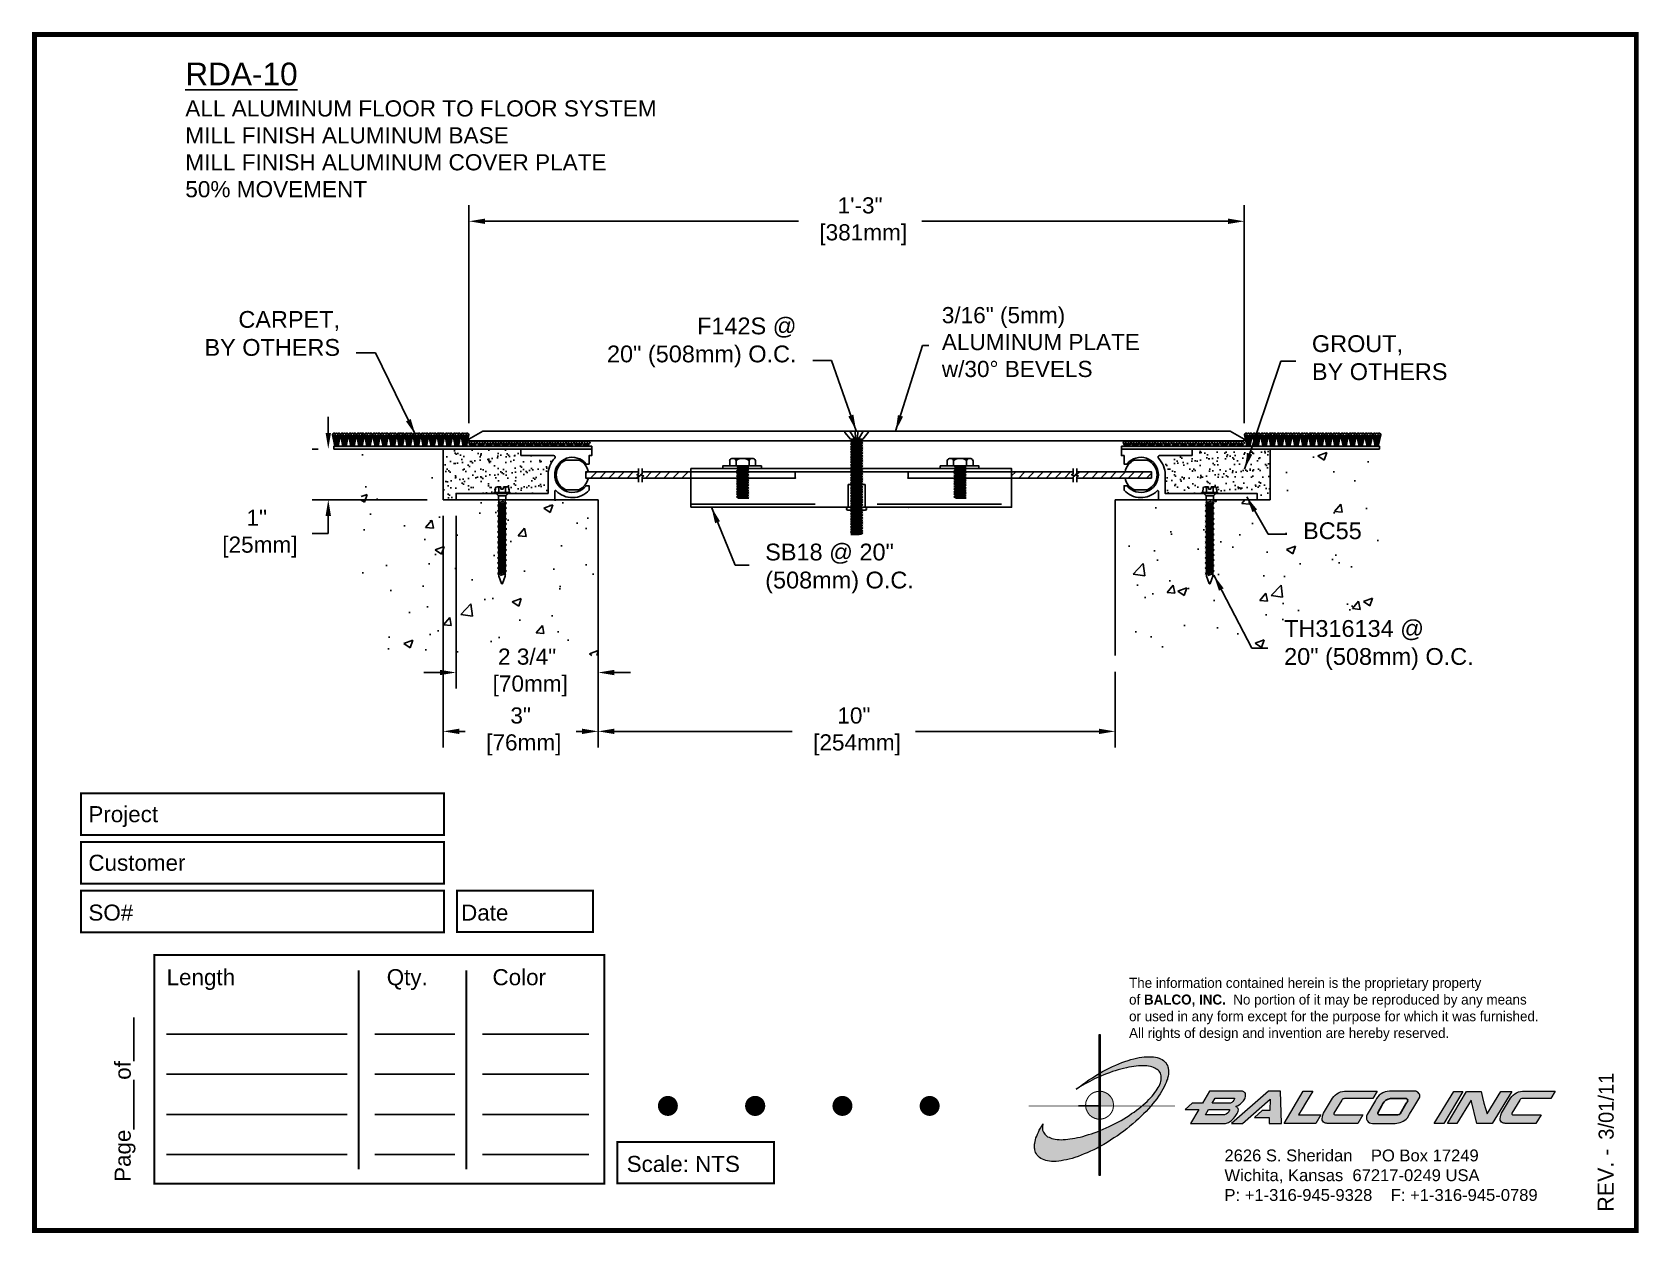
# Paper-space layout 'Layout1' of a CAD drawing. Header units: inches. Extents: x 0 to 10, y 0 to 7.5.
# The model-space entities are those that its viewports show. They can reach past a viewport. Long polylines and large blocks are cut down to what shows.
import ezdxf

# ---------------------------------------------------------------- set-up
doc = ezdxf.new("R2010")
doc.units = ezdxf.units.IN
doc.header["$MEASUREMENT"] = 0
doc.linetypes.add('HIDDEN', pattern=[0.375, 0.25, -0.125])
for name, color, linetype in [('Anchors', 4, 'Continuous'), ('Border', 7, 'Continuous'), ('Conditions', 1, 'Continuous'), ('Dimensions', 3, 'Continuous'), ('Metals', 7, 'Continuous'), ('Text', 2, 'Continuous')]:
    doc.layers.add(name, color=color, linetype=linetype)
doc.styles.add('Arial', font='arial.ttf')
doc.styles.add('Copyright', font='ERASDEMI.TTF')
doc.styles.get("Standard").update_dxf_attribs({"font": 'arial.ttf'})
doc.dimstyles.new('Arial', dxfattribs={"dimtxt": 0.3125, "dimasz": 0.3125, "dimexe": 0.3125, "dimexo": 0.3125, "dimgap": 0.3125, "dimtad": 0, "dimtih": 1, "dimtoh": 1, "dimdec": 4, "dimzin": 0, "dimdsep": 46, "dimlunit": 4, "dimtxsty": 'Arial', "dimcen": 0.09, "dimadec": 0, "dimazin": 0, "dimtfac": 1, "dimtdec": 4, "dimtofl": 0, "dimtmove": 0, "dimatfit": 3, "dimfxl": 0, "dimfrac": 2, "dimtolj": 1, "dimtzin": 0, "dimarcsym": 0})
pattern_1 = [(50, (0.8035, -0.6403), (1.79315, -0.15688), [0.1875, -2.0625]), (355, (0.8035, -0.6403), (-0.34688, 1.88048), [0.15, -1.65]), (100.4514, (0.953, -0.6534), (1.44627, 1.7236), [0.15935, -1.75286]), (46.184, (0.8035, -0.1403), (2.6681, -0.4138), [0.28125, -3.09375]), (96.636, (1.0258, -0.1748), (2.33666, 2.4353), [0.23903, -2.62928]), (351.184, (0.8035, -0.1403), (2.33665, 2.4353), [0.225, -2.475]), (21, (1.0535, -0.2653), (1.49227, -1.00655), [0.1875, -2.0625]), (326, (1.0535, -0.2653), (0.60829, 1.81288), [0.15, -1.65]), (71.4514, (1.1779, -0.3492), (2.10056, 0.80633), [0.15935, -1.75286]), (37.5, (0.8035, -0.64035), (0.0304, 0.832235), [0, -1.63, 0, -1.675, 0, -1.65625]), (7.5, (0.8035, -0.64035), (0.657674, 0.98603), [0, -0.955, 0, -1.5925, 0, -0.63125]), (327.5, (0.246, -0.64035), (1.334556, -0.056387), [0, -0.625, 0, -1.95, 0, -2.5875]), (317.5, (-0.004, -0.6403), (1.457965, 0.25026), [0, -0.8125, 0, -1.295, 0, -1.8375])]

psp = doc.layouts.get("Layout1")

# ---------------------------------------------------------------- texts
at = {"insert": (6.828, 1.576), "char_height": 0.0625, "width": 50.295, "attachment_point": 1, "style": 'Copyright'}
psp.add_mtext('The information contained herein is the proprietary property\\Pof {\\fEras Bold ITC|b0|i0|c0|p34;BALCO, INC.}  No portion of it may be reproduced by any means\\Por used in any form except for the purpose for which it was furnished.\\PAll rights of design and invention are hereby reserved.', dxfattribs=at)
at = {"layer": 'Border', "style": 'Arial'}
for s, p in [('Project', (0.336, 2.547)), ('Customer', (0.336, 2.244)), ('SO#', (0.336, 1.933)), ('Date', (2.661, 1.933)), ('Length', (0.824, 1.53)), ('Qty.', (2.197, 1.53)), ('Color', (2.857, 1.53)), ('Scale: NTS', (3.694, 0.365))]:
    psp.add_text(s, height=0.1, dxfattribs=at).set_placement(p)
psp.add_text('Page%%u        %%uof%%u       ', height=0.1, rotation=90, dxfattribs=at).set_placement((0.6, 0.303))
at = {"layer": 'Border', "insert": (7.423, 0.505), "char_height": 0.074, "width": 2.3438, "attachment_point": 1, "style": 'Arial'}
psp.add_mtext('2626 S. Sheridan    PO Box 17249\\PWichita, Kansas  67217-0249 USA \\PP: +1-316-945-9328    F: +1-316-945-0789', dxfattribs=at)

msp = doc.modelspace()

# ---------------------------------------------------------------- texts
at = {"layer": 'Text', "insert": (0.14629, 15.40843), "char_height": 0.4375, "width": 9.625, "attachment_point": 1, "style": 'Arial'}
msp.add_mtext('{\\LRDA-10\\P\\H0.7143x;\\lALL ALUMINUM FLOOR TO FLOOR SYSTEM MILL FINISH ALUMINUM BASE \\PMILL FINISH ALUMINUM COVER PLATE \\P50% MOVEMENT}', dxfattribs=at)
at = {"layer": 'Text', "style": 'Arial'}
for s, insert, char_height, attachment_point in [('CARPET,\\PBY OTHERS', (3.14073, 9.73109), 0.325, 9), ('3/16" (5mm) \\PALUMINUM PLATE\\Pw/30° BEVELS', (14.78447, 10.00022), 0.3125, 4), ('F142S @\\P20" (508mm) O.C.', (11.97291, 9.51203), 0.325, 9), ('GROUT,\\PBY OTHERS', (21.9449, 9.69789), 0.325, 4), ('BC55', (21.77389, 6.34863), 0.325, 4), ('SB18 @ 20"\\P(508mm) O.C.', (11.36687, 5.61942), 0.325, 4), ('TH316134 @\\P20" (508mm) O.C.', (21.40709, 4.14039), 0.325, 4)]:
    msp.add_mtext(s, dxfattribs=dict(at, insert=insert, char_height=char_height, attachment_point=attachment_point))

# ---------------------------------------------------------------- blocks, each defined once
blk = doc.blocks.new('ACADlogo')
h = blk.add_hatch(color=256)
h.paths.add_polyline_path([(-3.346, 1.223), (-3.351, 1.223), (-3.351, 0.979), (-3.346, 0.982)])
h.paths.add_polyline_path([(-3.346, 0.961), (-3.351, 0.959), (-3.351, 0.868), (-3.346, 0.868)])
h.paths.add_polyline_path([(-3.346, 0.777), (-3.351, 0.777), (-3.351, 0.699), (-3.351, 0.695), (-3.35, 0.695), (-3.346, 0.695)])
h.paths.add_polyline_path([(-3.346, 0.864), (-3.346, 0.868), (-3.35, 0.868), (-3.351, 0.868), (-3.351, 0.777), (-3.346, 0.777), (-3.346, 0.778), (-3.348, 0.778)])
h.paths.add_polyline_path([(-3.346, 0.524), (-3.351, 0.521), (-3.351, 0.342), (-3.346, 0.342)])
h.paths.add_polyline_path([(-3.346, 0.695), (-3.351, 0.695), (-3.351, 0.621), (-3.346, 0.623)])
h.paths.add_polyline_path([(-3.346, 0.623), (-3.351, 0.621), (-3.351, 0.521), (-3.346, 0.524)])
h.paths.add_polyline_path([(-3.346, 0.982), (-3.351, 0.979), (-3.351, 0.959), (-3.346, 0.961)])
h = blk.add_hatch(color=175)
h.paths.add_polyline_path([(-3.518, 0.573), (-3.534, 0.571), (-3.548, 0.569), (-3.562, 0.567), (-3.576, 0.567), (-3.589, 0.566), (-3.602, 0.567), (-3.614, 0.568), (-3.625, 0.569), (-3.636, 0.572), (-3.646, 0.574), (-3.656, 0.577), (-3.664, 0.581), (-3.673, 0.585), (-3.679, 0.589), (-3.685, 0.595), (-3.688, 0.598), (-3.691, 0.6), (-3.695, 0.607), (-3.699, 0.614), (-3.703, 0.621), (-3.704, 0.626), (-3.705, 0.631), (-3.706, 0.637), (-3.706, 0.642), (-3.705, 0.648), (-3.705, 0.653), (-3.703, 0.659), (-3.702, 0.665), (-3.71, 0.652), (-3.717, 0.639), (-3.725, 0.626), (-3.731, 0.613), (-3.737, 0.601), (-3.741, 0.589), (-3.746, 0.577), (-3.749, 0.566), (-3.751, 0.555), (-3.753, 0.544), (-3.754, 0.538), (-3.754, 0.533), (-3.755, 0.523), (-3.754, 0.513), (-3.753, 0.508), (-3.752, 0.503), (-3.75, 0.494), (-3.748, 0.486), (-3.743, 0.477), (-3.74, 0.473), (-3.738, 0.469), (-3.734, 0.465), (-3.73, 0.461), (-3.723, 0.455), (-3.715, 0.449), (-3.706, 0.445), (-3.695, 0.44), (-3.685, 0.437), (-3.674, 0.434), (-3.661, 0.432), (-3.648, 0.431), (-3.634, 0.431), (-3.62, 0.431), (-3.604, 0.433), (-3.588, 0.435), (-3.572, 0.438), (-3.556, 0.441), (-3.538, 0.445), (-3.52, 0.449), (-3.503, 0.456), (-3.483, 0.461), (-3.464, 0.469), (-3.445, 0.477), (-3.426, 0.485), (-3.406, 0.494), (-3.385, 0.503), (-3.364, 0.514), (-3.351, 0.521), (-3.351, 0.621), (-3.364, 0.616), (-3.382, 0.609), (-3.4, 0.603), (-3.418, 0.598), (-3.436, 0.592), (-3.453, 0.587), (-3.47, 0.583), (-3.486, 0.579), (-3.503, 0.576)])
h.paths.add_polyline_path([(-3.215, 0.687), (-3.251, 0.667), (-3.289, 0.649), (-3.327, 0.631), (-3.345, 0.623), (-3.346, 0.623), (-3.346, 0.524), (-3.343, 0.525), (-3.323, 0.537), (-3.302, 0.549), (-3.28, 0.563), (-3.259, 0.577), (-3.238, 0.59), (-3.218, 0.605), (-3.198, 0.62), (-3.179, 0.635), (-3.16, 0.65), (-3.141, 0.665), (-3.123, 0.681), (-3.106, 0.696), (-3.089, 0.712), (-3.074, 0.727), (-3.058, 0.743), (-3.043, 0.759), (-3.03, 0.775), (-3.028, 0.777), (-3.085, 0.777), (-3.091, 0.772), (-3.105, 0.761), (-3.118, 0.75), (-3.134, 0.739), (-3.149, 0.729), (-3.165, 0.718), (-3.182, 0.707), (-3.198, 0.697)])
h.paths.add_polyline_path([(-2.921, 1.009), (-2.922, 1.015), (-2.924, 1.02), (-2.926, 1.029), (-2.931, 1.038), (-2.934, 1.043), (-2.936, 1.047), (-2.94, 1.05), (-2.943, 1.054), (-2.951, 1.06), (-2.959, 1.066), (-2.968, 1.071), (-2.978, 1.075), (-2.989, 1.079), (-3, 1.081), (-3.013, 1.083), (-3.026, 1.084), (-3.04, 1.084), (-3.054, 1.084), (-3.07, 1.083), (-3.085, 1.081), (-3.102, 1.079), (-3.118, 1.075), (-3.136, 1.07), (-3.153, 1.066), (-3.171, 1.06), (-3.191, 1.054), (-3.21, 1.047), (-3.229, 1.039), (-3.248, 1.031), (-3.268, 1.022), (-3.289, 1.012), (-3.31, 1.002), (-3.33, 0.991), (-3.346, 0.982), (-3.346, 0.961), (-3.342, 0.962), (-3.323, 0.971), (-3.305, 0.978), (-3.287, 0.984), (-3.268, 0.991), (-3.251, 0.996), (-3.234, 1.002), (-3.216, 1.007), (-3.199, 1.011), (-3.182, 1.015), (-3.167, 1.018), (-3.15, 1.021), (-3.136, 1.023), (-3.121, 1.025), (-3.107, 1.026), (-3.093, 1.026), (-3.079, 1.027), (-3.067, 1.026), (-3.054, 1.026), (-3.043, 1.025), (-3.032, 1.022), (-3.022, 1.02), (-3.013, 1.016), (-3.004, 1.013), (-2.997, 1.009), (-2.989, 1.005), (-2.983, 0.999), (-2.98, 0.996), (-2.978, 0.994), (-2.973, 0.987), (-2.969, 0.981), (-2.967, 0.973), (-2.965, 0.965), (-2.964, 0.957), (-2.964, 0.949), (-2.964, 0.944), (-2.965, 0.94), (-2.967, 0.93), (-2.969, 0.921), (-2.973, 0.911), (-2.978, 0.901), (-2.983, 0.891), (-2.989, 0.881), (-2.996, 0.871), (-3.004, 0.86), (-3.012, 0.849), (-3.021, 0.838), (-3.032, 0.827), (-3.042, 0.816), (-3.053, 0.805), (-3.065, 0.794), (-3.077, 0.783), (-3.085, 0.777), (-3.028, 0.777), (-3.016, 0.791), (-3.004, 0.806), (-2.992, 0.822), (-2.981, 0.837), (-2.971, 0.852), (-2.962, 0.866), (-2.954, 0.882), (-2.946, 0.896), (-2.939, 0.91), (-2.934, 0.924), (-2.929, 0.938), (-2.926, 0.944), (-2.925, 0.951), (-2.922, 0.963), (-2.92, 0.975), (-2.92, 0.982), (-2.919, 0.987), (-2.92, 0.999), (-2.92, 1.005)])
h.paths.add_polyline_path([(-3.372, 0.966), (-3.393, 0.953), (-3.415, 0.94), (-3.435, 0.925), (-3.455, 0.911), (-3.475, 0.897), (-3.494, 0.882), (-3.468, 0.898), (-3.439, 0.915), (-3.41, 0.93), (-3.396, 0.938), (-3.38, 0.945), (-3.351, 0.959), (-3.351, 0.979)])
h = blk.add_hatch(color=256)
h.paths.add_polyline_path([(-3.268, 0.814), (-3.27, 0.819), (-3.273, 0.824), (-3.276, 0.828), (-3.279, 0.833), (-3.282, 0.837), (-3.286, 0.841), (-3.29, 0.845), (-3.294, 0.849), (-3.298, 0.852), (-3.303, 0.855), (-3.308, 0.858), (-3.313, 0.86), (-3.318, 0.863), (-3.323, 0.864), (-3.328, 0.866), (-3.334, 0.867), (-3.339, 0.868), (-3.345, 0.868), (-3.346, 0.868), (-3.346, 0.777), (-3.335, 0.777), (-3.262, 0.777), (-3.262, 0.781), (-3.262, 0.787), (-3.263, 0.792), (-3.264, 0.798), (-3.265, 0.803), (-3.266, 0.808)])
h.paths.add_polyline_path([(-3.351, 0.777), (-3.436, 0.777), (-3.435, 0.773), (-3.435, 0.768), (-3.434, 0.762), (-3.432, 0.757), (-3.431, 0.752), (-3.428, 0.747), (-3.426, 0.742), (-3.423, 0.737), (-3.42, 0.732), (-3.417, 0.728), (-3.414, 0.723), (-3.41, 0.719), (-3.406, 0.716), (-3.401, 0.712), (-3.397, 0.709), (-3.392, 0.706), (-3.387, 0.704), (-3.382, 0.701), (-3.377, 0.699), (-3.372, 0.698), (-3.367, 0.696), (-3.361, 0.695), (-3.356, 0.695), (-3.351, 0.695)])
h.paths.add_polyline_path([(-3.346, 0.868), (-3.35, 0.868), (-3.351, 0.868), (-3.351, 0.777), (-3.346, 0.777)])
h = blk.add_hatch(color=256)
h.paths.add_polyline_path([(-2.438, 0.844, 0.412988), (-2.461, 0.869), (-2.663, 0.869), (-2.707, 0.794), (-2.771, 0.794), (-2.815, 0.755), (-2.73, 0.755), (-2.781, 0.668), (-2.563, 0.668, 0.107996), (-2.538, 0.677, 0.108939), (-2.494, 0.724, 0.080345), (-2.483, 0.745, 0.419497), (-2.499, 0.773, 0.149928), (-2.447, 0.815, 0.134283)])
h.paths.add_polyline_path([(-2.507, 0.821, -0.209012), (-2.532, 0.794), (-2.538, 0.794), (-2.646, 0.794), (-2.627, 0.825), (-2.51, 0.825, -0.56619)], flags=16)
h.paths.add_polyline_path([(-2.538, 0.75, -0.241309), (-2.569, 0.722), (-2.688, 0.722), (-2.669, 0.755), (-2.541, 0.755, -0.56619)], flags=16)
for points in [[(-2.285, 0.819), (-2.287, 0.748), (-2.335, 0.748), (-2.383, 0.705), (-2.29, 0.705), (-2.292, 0.668), (-2.215, 0.668), (-2.221, 0.869), (-2.295, 0.869), (-2.527, 0.668), (-2.458, 0.668)], [(-2.018, 0.869), (-2.079, 0.869), (-2.198, 0.668), (-2, 0.668), (-1.968, 0.722), (-2.107, 0.722), (-2.085, 0.759), (-2.064, 0.794)], [(-1.617, 0.869), (-1.807, 0.869, 0.270182), (-1.896, 0.825), (-1.946, 0.742, 0.109019), (-1.961, 0.695, 0.340665), (-1.945, 0.672, 0.129907), (-1.923, 0.668), (-1.738, 0.668), (-1.706, 0.722), (-1.878, 0.722), (-1.882, 0.722, -0.601242), (-1.887, 0.731), (-1.838, 0.813, -0.253048), (-1.821, 0.823), (-1.645, 0.823)], [(-1.083, 0.867), (-1.14, 0.867), (-1.261, 0.667), (-1.26, 0.667), (-1.202, 0.667)], [(-0.96, 0.83), (-0.969, 0.867), (-1.061, 0.867), (-1.179, 0.667), (-1.12, 0.667), (-1.031, 0.812), (-0.995, 0.667), (-0.9, 0.667), (-0.778, 0.867), (-0.846, 0.867), (-0.931, 0.727), (-0.951, 0.795)], [(-0.507, 0.869), (-0.697, 0.869, 0.270182), (-0.786, 0.825), (-0.836, 0.742, 0.109019), (-0.85, 0.695, 0.340665), (-0.835, 0.672, 0.129907), (-0.812, 0.668), (-0.628, 0.668), (-0.595, 0.722), (-0.768, 0.722), (-0.772, 0.722, -0.601242), (-0.777, 0.731), (-0.728, 0.813, -0.253048), (-0.71, 0.823), (-0.534, 0.823)], [(-3.346, 0.623), (-3.351, 0.621), (-3.351, 0.521), (-3.346, 0.524)]]:
    blk.add_hatch(color=256).paths.add_polyline_path(points)
h = blk.add_hatch(color=256)
h.paths.add_polyline_path([(-1.377, 0.868), (-1.383, 0.868), (-1.383, 0.868), (-1.44, 0.868), (-1.492, 0.868), (-1.541, 0.868, 0.297712), (-1.628, 0.811), (-1.68, 0.723, 0.585116), (-1.646, 0.668), (-1.506, 0.668, 0.210586), (-1.429, 0.703), (-1.415, 0.726), (-1.389, 0.769), (-1.352, 0.831, 0.4352)])
h.paths.add_polyline_path([(-1.437, 0.823, -0.603783), (-1.428, 0.805), (-1.431, 0.801), (-1.434, 0.796), (-1.438, 0.789), (-1.474, 0.728, -0.229001), (-1.489, 0.722), (-1.494, 0.722), (-1.501, 0.722), (-1.597, 0.722), (-1.604, 0.722, -0.492401), (-1.613, 0.734), (-1.601, 0.757), (-1.591, 0.775), (-1.582, 0.791, -0.238368), (-1.535, 0.823)], flags=16)
for q in [(-3.48, 0.777), (-3.351, 0.642)]:
    blk.add_line((-3.351, 0.777), q)
at = {"color": 7, "lineweight": 0}
for points in [[(-3.351, 1.223), (-3.346, 1.223), (-3.346, 0.342), (-3.351, 0.342), (-3.351, 1.223)], [(-2.292, 0.668), (-2.215, 0.668), (-2.221, 0.869), (-2.295, 0.869), (-2.527, 0.668), (-2.458, 0.668), (-2.285, 0.819), (-2.287, 0.748), (-2.286, 0.748), (-2.335, 0.748), (-2.383, 0.705), (-2.29, 0.705), (-2.292, 0.668), (-2.292, 0.668)], [(-2.198, 0.668), (-2.079, 0.869), (-2.018, 0.869), (-2.064, 0.794), (-2.085, 0.759), (-2.107, 0.722), (-1.968, 0.722), (-2, 0.668), (-2.198, 0.668), (-2.198, 0.668)], [(-1.383, 0.868), (-1.383, 0.868)], [(-1.261, 0.667), (-1.14, 0.867), (-1.083, 0.867), (-1.202, 0.667), (-1.26, 0.667), (-1.261, 0.667), (-1.261, 0.667)], [(-0.9, 0.667), (-0.995, 0.667), (-1.031, 0.812), (-1.12, 0.667), (-1.179, 0.667), (-1.061, 0.867), (-0.969, 0.867), (-0.96, 0.83), (-0.951, 0.795), (-0.931, 0.727), (-0.846, 0.867), (-0.778, 0.867), (-0.9, 0.667), (-0.9, 0.667)]]:
    blk.add_lwpolyline(points, dxfattribs=at)
at = {"color": 175, "lineweight": 0}
blk.add_lwpolyline([(-2.926, 1.029), (-2.924, 1.02), (-2.922, 1.015), (-2.921, 1.009), (-2.92, 1.005), (-2.92, 0.999), (-2.919, 0.987), (-2.92, 0.982), (-2.92, 0.975), (-2.922, 0.963), (-2.925, 0.951), (-2.926, 0.944), (-2.929, 0.938), (-2.934, 0.924), (-2.939, 0.91), (-2.946, 0.896), (-2.954, 0.882), (-2.962, 0.866), (-2.971, 0.852), (-2.981, 0.837), (-2.992, 0.822), (-3.004, 0.806), (-3.016, 0.791), (-3.03, 0.775), (-3.043, 0.759), (-3.058, 0.743), (-3.074, 0.727), (-3.089, 0.712), (-3.106, 0.696), (-3.123, 0.681), (-3.141, 0.665), (-3.16, 0.65), (-3.179, 0.635), (-3.198, 0.62), (-3.218, 0.605), (-3.238, 0.59), (-3.259, 0.577), (-3.28, 0.563), (-3.302, 0.549), (-3.323, 0.537), (-3.343, 0.525), (-3.364, 0.514), (-3.385, 0.503), (-3.406, 0.494), (-3.426, 0.485), (-3.445, 0.477), (-3.464, 0.469), (-3.483, 0.461), (-3.503, 0.456), (-3.52, 0.449), (-3.538, 0.445), (-3.556, 0.441), (-3.572, 0.438), (-3.588, 0.435), (-3.604, 0.433), (-3.62, 0.431), (-3.634, 0.431), (-3.648, 0.431), (-3.661, 0.432), (-3.674, 0.434), (-3.685, 0.437), (-3.695, 0.44), (-3.706, 0.445), (-3.715, 0.449), (-3.723, 0.455), (-3.73, 0.461), (-3.734, 0.465), (-3.738, 0.469), (-3.74, 0.473), (-3.743, 0.477), (-3.748, 0.486), (-3.75, 0.494), (-3.752, 0.503), (-3.753, 0.508), (-3.754, 0.513), (-3.755, 0.523), (-3.754, 0.533), (-3.754, 0.538), (-3.753, 0.544), (-3.751, 0.555), (-3.749, 0.566), (-3.746, 0.577), (-3.741, 0.589), (-3.737, 0.601), (-3.731, 0.613), (-3.725, 0.626), (-3.717, 0.639), (-3.71, 0.652), (-3.702, 0.665), (-3.703, 0.659), (-3.705, 0.653), (-3.705, 0.648), (-3.706, 0.642), (-3.706, 0.637), (-3.705, 0.631), (-3.704, 0.626), (-3.703, 0.621), (-3.699, 0.614), (-3.695, 0.607), (-3.691, 0.6), (-3.688, 0.598), (-3.685, 0.595), (-3.679, 0.589), (-3.673, 0.585), (-3.664, 0.581), (-3.656, 0.577), (-3.646, 0.574), (-3.636, 0.572), (-3.625, 0.569), (-3.614, 0.568), (-3.602, 0.567), (-3.589, 0.566), (-3.576, 0.567), (-3.562, 0.567), (-3.548, 0.569), (-3.534, 0.571), (-3.518, 0.573), (-3.503, 0.576), (-3.486, 0.579), (-3.47, 0.583), (-3.453, 0.587), (-3.436, 0.592), (-3.418, 0.598), (-3.4, 0.603), (-3.382, 0.609), (-3.364, 0.616), (-3.345, 0.623), (-3.327, 0.631), (-3.289, 0.649), (-3.251, 0.667), (-3.215, 0.687), (-3.198, 0.697), (-3.182, 0.707), (-3.165, 0.718), (-3.149, 0.729), (-3.134, 0.739), (-3.118, 0.75), (-3.105, 0.761), (-3.091, 0.772), (-3.077, 0.783), (-3.065, 0.794), (-3.053, 0.805), (-3.042, 0.816), (-3.032, 0.827), (-3.021, 0.838), (-3.012, 0.849), (-3.004, 0.86), (-2.996, 0.871), (-2.989, 0.881), (-2.983, 0.891), (-2.978, 0.901), (-2.973, 0.911), (-2.969, 0.921), (-2.967, 0.93), (-2.965, 0.94), (-2.964, 0.944), (-2.964, 0.949), (-2.964, 0.957), (-2.965, 0.965), (-2.967, 0.973), (-2.969, 0.981), (-2.973, 0.987), (-2.978, 0.994), (-2.98, 0.996), (-2.983, 0.999), (-2.989, 1.005), (-2.997, 1.009), (-3.004, 1.013), (-3.013, 1.016), (-3.022, 1.02), (-3.032, 1.022), (-3.043, 1.025), (-3.054, 1.026), (-3.067, 1.026), (-3.079, 1.027), (-3.093, 1.026), (-3.107, 1.026), (-3.121, 1.025), (-3.136, 1.023), (-3.15, 1.021), (-3.167, 1.018), (-3.182, 1.015), (-3.199, 1.011), (-3.216, 1.007), (-3.234, 1.002), (-3.251, 0.996), (-3.268, 0.991), (-3.287, 0.984), (-3.305, 0.978), (-3.323, 0.971), (-3.342, 0.962), (-3.38, 0.945), (-3.396, 0.938), (-3.41, 0.93), (-3.439, 0.915), (-3.468, 0.898), (-3.494, 0.882), (-3.475, 0.897), (-3.455, 0.911), (-3.435, 0.925), (-3.415, 0.94), (-3.393, 0.953), (-3.372, 0.966), (-3.351, 0.979), (-3.33, 0.991), (-3.31, 1.002), (-3.289, 1.012), (-3.268, 1.022), (-3.248, 1.031), (-3.229, 1.039), (-3.21, 1.047), (-3.191, 1.054), (-3.171, 1.06), (-3.153, 1.066), (-3.136, 1.07), (-3.118, 1.075), (-3.102, 1.079), (-3.085, 1.081), (-3.07, 1.083), (-3.054, 1.084), (-3.04, 1.084), (-3.026, 1.084), (-3.013, 1.083), (-3, 1.081), (-2.989, 1.079), (-2.978, 1.075), (-2.968, 1.071), (-2.959, 1.066), (-2.951, 1.06), (-2.943, 1.054), (-2.94, 1.05), (-2.936, 1.047), (-2.934, 1.043), (-2.931, 1.038), (-2.926, 1.029), (-2.926, 1.029)], dxfattribs=at)
at = {"color": 7, "lineweight": 0, "const_width": 0.0064}
blk.add_lwpolyline([(-3.262, 0.781), (-3.262, 0.787), (-3.263, 0.792), (-3.264, 0.798), (-3.265, 0.803), (-3.266, 0.808), (-3.268, 0.814), (-3.27, 0.819), (-3.273, 0.824), (-3.276, 0.828), (-3.279, 0.833), (-3.282, 0.837), (-3.286, 0.841), (-3.29, 0.845), (-3.294, 0.849), (-3.298, 0.852), (-3.303, 0.855), (-3.308, 0.858), (-3.313, 0.86), (-3.318, 0.863), (-3.323, 0.864), (-3.328, 0.866), (-3.334, 0.867), (-3.339, 0.868), (-3.345, 0.868), (-3.35, 0.868), (-3.356, 0.868), (-3.361, 0.867), (-3.367, 0.866), (-3.372, 0.865), (-3.377, 0.863), (-3.382, 0.862), (-3.387, 0.859), (-3.392, 0.857), (-3.397, 0.854), (-3.401, 0.851), (-3.406, 0.847), (-3.41, 0.843), (-3.414, 0.839), (-3.417, 0.835), (-3.42, 0.831), (-3.423, 0.826), (-3.426, 0.821), (-3.428, 0.816), (-3.431, 0.811), (-3.432, 0.806), (-3.434, 0.801), (-3.435, 0.795), (-3.435, 0.79), (-3.436, 0.784), (-3.436, 0.779), (-3.435, 0.773), (-3.435, 0.768), (-3.434, 0.762), (-3.432, 0.757), (-3.431, 0.752), (-3.428, 0.747), (-3.426, 0.742), (-3.423, 0.737), (-3.42, 0.732), (-3.417, 0.728), (-3.414, 0.723), (-3.41, 0.719), (-3.406, 0.716), (-3.401, 0.712), (-3.397, 0.709), (-3.392, 0.706), (-3.387, 0.704), (-3.382, 0.701), (-3.377, 0.699), (-3.372, 0.698), (-3.367, 0.696), (-3.361, 0.695), (-3.356, 0.695), (-3.35, 0.695), (-3.345, 0.695), (-3.339, 0.695), (-3.334, 0.696), (-3.328, 0.697), (-3.323, 0.698), (-3.318, 0.7), (-3.313, 0.702), (-3.308, 0.705), (-3.303, 0.708), (-3.298, 0.711), (-3.294, 0.714), (-3.29, 0.718), (-3.286, 0.721), (-3.282, 0.726), (-3.279, 0.73), (-3.276, 0.734), (-3.273, 0.739), (-3.27, 0.744), (-3.268, 0.749), (-3.266, 0.754), (-3.265, 0.76), (-3.264, 0.765), (-3.263, 0.77), (-3.262, 0.776), (-3.262, 0.781)], dxfattribs=at)
at = {"color": 7, "lineweight": 0}
for points in [[(-2.447, 0.815, 0.130368), (-2.438, 0.843, 0.448367), (-2.463, 0.869), (-2.663, 0.869), (-2.707, 0.794), (-2.771, 0.794), (-2.815, 0.755), (-2.73, 0.755), (-2.781, 0.668), (-2.563, 0.668, 0.107996), (-2.538, 0.677, 0.108939), (-2.494, 0.724, 0.077395), (-2.484, 0.744, 0.430878), (-2.499, 0.773, 0.149928)], [(-2.507, 0.821, -0.209012), (-2.532, 0.794), (-2.538, 0.794), (-2.646, 0.794), (-2.627, 0.825), (-2.512, 0.825), (-2.509, 0.825, -0.531288)], [(-1.838, 0.813), (-1.887, 0.731, 0.587385), (-1.882, 0.722), (-1.878, 0.722), (-1.706, 0.722), (-1.738, 0.668), (-1.923, 0.668, -0.129907), (-1.945, 0.672, -0.349839), (-1.961, 0.696, -0.107341), (-1.946, 0.742), (-1.896, 0.825, -0.270182), (-1.807, 0.869), (-1.617, 0.869), (-1.645, 0.823), (-1.821, 0.823, 0.252436)], [(-1.68, 0.723, 0.585116), (-1.646, 0.668), (-1.506, 0.668, 0.210586), (-1.429, 0.703), (-1.415, 0.726), (-1.389, 0.769), (-1.352, 0.831, 0.4352), (-1.377, 0.868), (-1.383, 0.868), (-1.383, 0.868), (-1.44, 0.868), (-1.492, 0.868), (-1.541, 0.868, 0.297712), (-1.628, 0.811)], [(-0.728, 0.813), (-0.777, 0.731, 0.587385), (-0.772, 0.722), (-0.768, 0.722), (-0.595, 0.722), (-0.628, 0.668), (-0.812, 0.668, -0.129907), (-0.835, 0.672, -0.349839), (-0.85, 0.696, -0.107341), (-0.836, 0.742), (-0.786, 0.825, -0.270182), (-0.697, 0.869), (-0.507, 0.869), (-0.534, 0.823), (-0.71, 0.823, 0.252436)], [(-2.569, 0.722), (-2.688, 0.722), (-2.669, 0.755), (-2.543, 0.755), (-2.54, 0.755, -0.531288), (-2.538, 0.75, -0.241309)]]:
    blk.add_lwpolyline(points, format="xyb", close=True, dxfattribs=at)
blk.add_lwpolyline([(-1.437, 0.823), (-1.535, 0.823, 0.238368), (-1.582, 0.791), (-1.591, 0.775), (-1.601, 0.757), (-1.613, 0.734, 0.490298), (-1.604, 0.722), (-1.597, 0.722), (-1.501, 0.722), (-1.494, 0.722), (-1.489, 0.722, 0.229001), (-1.474, 0.728), (-1.438, 0.789), (-1.434, 0.796), (-1.431, 0.801), (-1.428, 0.805, 0.603783)], format="xyb", close=True)
blk.add_lwpolyline([(-2.879, 0.777, 0.00455, 0.00455, 0), (-3.791, 0.777, 0.00183, 0.00183, 0), (-3.791, 0.777, 0.00183, 0.00183, 0)], format="xyseb", dxfattribs=at)
blk = doc.blocks.new('REV')
at = {"style": 'Copyright'}
blk.add_text('REV. -', height=0.1, rotation=90, dxfattribs=at).set_placement((-0.142, 0.117))
at = {"style": 'Copyright', "flags": 4}
blk.add_attdef('REVISIONDATE', (-0.142, 0.566), '', height=0.0938, rotation=90, dxfattribs=at)
blk = doc.blocks.new('*D3')
at = {"layer": 'Defpoints', "color": 0}
for p in [(8.135, 3.937), (18.135, 3.937), (18.135, 2.469)]:
    blk.add_point(p, dxfattribs=at)
at = {"layer": 'Dimensions', "color": 0, "lineweight": -2}
for p, q in [((8.135, 3.624), (8.135, 2.156)), ((18.135, 3.624), (18.135, 2.156)), ((8.448, 2.469), (11.889, 2.469)), ((17.823, 2.469), (14.276, 2.469))]:
    blk.add_line(p, q, dxfattribs=at)
at = {"layer": 'Dimensions', "color": 0}
for points in [[(8.448, 2.521), (8.448, 2.417), (8.135, 2.469)], [(17.823, 2.521), (17.823, 2.417), (18.135, 2.469)]]:
    blk.add_solid(points, dxfattribs=at)
at = {"layer": 'Dimensions', "color": 0, "insert": (13.083, 2.469), "char_height": 0.3125, "attachment_point": 5, "style": 'Arial'}
blk.add_mtext('\\A1;10"\\P [254mm]', dxfattribs=at)
blk = doc.blocks.new('*D4')
at = {"layer": 'Defpoints', "color": 0}
for p in [(20.635, 12.339), (5.635, 8.121), (20.635, 8.121)]:
    blk.add_point(p, dxfattribs=at)
at = {"layer": 'Dimensions', "color": 0, "lineweight": -2}
for p, q in [((5.635, 8.433), (5.635, 12.651)), ((20.635, 8.433), (20.635, 12.651)), ((5.948, 12.339), (12.01, 12.339)), ((20.323, 12.339), (14.397, 12.339))]:
    blk.add_line(p, q, dxfattribs=at)
at = {"layer": 'Dimensions', "color": 0}
for points in [[(5.948, 12.391), (5.948, 12.287), (5.635, 12.339)], [(20.323, 12.391), (20.323, 12.287), (20.635, 12.339)]]:
    blk.add_solid(points, dxfattribs=at)
at = {"layer": 'Dimensions', "color": 0, "insert": (13.203, 12.339), "char_height": 0.3125, "attachment_point": 5, "style": 'Arial'}
blk.add_mtext('\\A1;1\'-3"\\P [381mm]', dxfattribs=at)
blk = doc.blocks.new('*D5')
at = {"layer": 'Defpoints', "color": 0}
for p in [(5.385, 6.952), (8.135, 5.38), (5.385, 3.608)]:
    blk.add_point(p, dxfattribs=at)
at = {"layer": 'Dimensions', "color": 0, "lineweight": -2}
for p, q in [((5.385, 6.639), (5.385, 3.296)), ((8.135, 5.067), (8.135, 3.296)), ((5.073, 3.608), (4.76, 3.608)), ((8.448, 3.608), (8.76, 3.608))]:
    blk.add_line(p, q, dxfattribs=at)
at = {"layer": 'Dimensions', "color": 0}
for points in [[(5.073, 3.66), (5.073, 3.556), (5.385, 3.608)], [(8.448, 3.66), (8.448, 3.556), (8.135, 3.608)]]:
    blk.add_solid(points, dxfattribs=at)
at = {"layer": 'Dimensions', "color": 0, "insert": (6.76, 3.608), "char_height": 0.3125, "attachment_point": 5, "style": 'Arial'}
blk.add_mtext('\\A1;2 3/4"\\P [70mm]', dxfattribs=at)
blk = doc.blocks.new('*D6')
at = {"layer": 'Defpoints', "color": 0}
for p in [(5.135, 6.952), (8.135, 3.937), (5.135, 2.469)]:
    blk.add_point(p, dxfattribs=at)
at = {"layer": 'Dimensions', "color": 0, "lineweight": -2}
for p, q in [((5.135, 6.639), (5.135, 2.156)), ((8.135, 3.624), (8.135, 2.156)), ((5.448, 2.469), (5.563, 2.469)), ((7.823, 2.469), (7.707, 2.469))]:
    blk.add_line(p, q, dxfattribs=at)
at = {"layer": 'Dimensions', "color": 0}
for points in [[(5.448, 2.521), (5.448, 2.417), (5.135, 2.469)], [(7.823, 2.521), (7.823, 2.417), (8.135, 2.469)]]:
    blk.add_solid(points, dxfattribs=at)
at = {"layer": 'Dimensions', "color": 0, "insert": (6.635, 2.469), "char_height": 0.3125, "attachment_point": 5, "style": 'Arial'}
blk.add_mtext('\\A1;3"\\P [76mm]', dxfattribs=at)
blk = doc.blocks.new('*D7')
at = {"layer": 'Defpoints', "color": 0}
for p in [(3.028, 7.932), (2.913, 6.952), (5.135, 6.952)]:
    blk.add_point(p, dxfattribs=at)
at = {"layer": 'Dimensions', "color": 0, "lineweight": -2}
for p, q in [((2.913, 8.244), (2.913, 8.557)), ((2.715, 7.932), (2.601, 7.932)), ((4.823, 6.952), (2.601, 6.952)), ((2.913, 6.639), (2.913, 6.296)), ((2.913, 6.296), (2.601, 6.296))]:
    blk.add_line(p, q, dxfattribs=at)
at = {"layer": 'Dimensions', "color": 0}
for points in [[(2.861, 8.244), (2.965, 8.244), (2.913, 7.932)], [(2.861, 6.639), (2.965, 6.639), (2.913, 6.952)]]:
    blk.add_solid(points, dxfattribs=at)
at = {"layer": 'Dimensions', "color": 0, "insert": (1.529, 6.296), "char_height": 0.3125, "attachment_point": 5, "style": 'Arial'}
blk.add_mtext('\\A1;1"\\P [25mm]', dxfattribs=at)
blk = doc.blocks.new('TH316134')
for p, q in [((-0.157, 0), (-0.157, 0.019)), ((-0.157, 0.019), (0.157, 0.019)), ((-0.157, 0), (0.157, 0)), ((-0.135, 0.029), (-0.129, 0.1)), ((-0.115, 0), (-0.07, -0.045)), ((-0.097, 0.128), (-0.027, 0.128)), ((-0.065, 0.019), (-0.065, 0.1)), ((-0.023, 0.082), (-0.027, 0.128)), ((-0.023, 0.082), (0.023, 0.082)), ((0.023, 0.082), (0.027, 0.128)), ((0.027, 0.128), (0.097, 0.128)), ((0.064, 0.019), (0.064, 0.1)), ((0.115, 0), (0.07, -0.045)), ((0.135, 0.029), (0.129, 0.1)), ((0.157, 0.019), (0.157, 0)), ((-0.086, -0.234), (0.086, -0.184)), ((-0.086, -0.234), (-0.062, -0.221)), ((-0.086, -0.234), (-0.062, -0.247)), ((-0.086, -0.336), (0.086, -0.285)), ((-0.074, -0.184), (0.032, -0.147)), ((-0.074, -0.184), (-0.062, -0.177)), ((-0.074, -0.184), (-0.062, -0.19)), ((-0.074, -0.285), (0.074, -0.234)), ((-0.074, -0.285), (-0.062, -0.279)), ((-0.074, -0.285), (-0.062, -0.291)), ((-0.07, -0.045), (-0.07, -0.112)), ((-0.07, -0.045), (0.07, -0.045)), ((-0.069, -0.122), (-0.063, -0.148)), ((-0.062, -0.177), (0.032, -0.147)), ((0.032, -0.147), (-0.062, -0.19)), ((-0.062, -0.157), (-0.062, -0.177)), ((0.062, -0.171), (-0.062, -0.221)), ((-0.062, -0.19), (-0.062, -0.221)), ((0.062, -0.197), (-0.062, -0.247)), ((-0.062, -0.279), (0.062, -0.228)), ((0.062, -0.241), (-0.062, -0.291)), ((-0.062, -0.247), (-0.062, -0.279)), ((0.062, -0.272), (-0.062, -0.323)), ((-0.062, -0.291), (-0.062, -0.323)), ((0.062, -0.298), (-0.062, -0.349)), ((0.062, -0.157), (0.062, -0.171)), ((0.086, -0.184), (0.062, -0.171)), ((0.086, -0.184), (0.062, -0.197)), ((0.062, -0.197), (0.062, -0.228)), ((0.074, -0.234), (0.062, -0.228)), ((0.074, -0.234), (0.062, -0.241)), ((0.062, -0.241), (0.062, -0.272)), ((0.086, -0.285), (0.062, -0.272)), ((0.086, -0.285), (0.062, -0.298)), ((0.062, -0.298), (0.062, -0.33)), ((0.069, -0.122), (0.063, -0.148)), ((0.07, -0.045), (0.07, -0.112)), ((-0.086, -0.336), (-0.062, -0.323)), ((-0.086, -0.336), (-0.062, -0.349)), ((-0.086, -0.437), (0.086, -0.387)), ((-0.086, -0.437), (-0.062, -0.425)), ((-0.086, -0.437), (-0.062, -0.45)), ((-0.086, -0.539), (0.086, -0.488)), ((-0.086, -0.539), (-0.062, -0.526)), ((-0.086, -0.539), (-0.062, -0.552)), ((-0.086, -0.641), (0.086, -0.59)), ((-0.074, -0.387), (0.074, -0.336)), ((-0.074, -0.387), (-0.062, -0.381)), ((-0.074, -0.387), (-0.062, -0.393)), ((-0.074, -0.488), (0.074, -0.437)), ((-0.074, -0.488), (-0.062, -0.482)), ((-0.074, -0.488), (-0.062, -0.494)), ((-0.074, -0.59), (0.074, -0.539)), ((-0.074, -0.59), (-0.062, -0.584)), ((-0.074, -0.59), (-0.062, -0.596)), ((-0.062, -0.381), (0.062, -0.33)), ((0.062, -0.342), (-0.062, -0.393)), ((-0.062, -0.349), (-0.062, -0.381)), ((0.062, -0.374), (-0.062, -0.425)), ((-0.062, -0.393), (-0.062, -0.425)), ((0.062, -0.4), (-0.062, -0.45)), ((-0.062, -0.482), (0.062, -0.431)), ((0.062, -0.444), (-0.062, -0.494)), ((-0.062, -0.45), (-0.062, -0.482)), ((0.062, -0.475), (-0.062, -0.526)), ((-0.062, -0.494), (-0.062, -0.526)), ((0.062, -0.501), (-0.062, -0.552)), ((-0.062, -0.584), (0.062, -0.533)), ((0.062, -0.545), (-0.062, -0.596)), ((-0.062, -0.552), (-0.062, -0.584)), ((0.062, -0.577), (-0.062, -0.628)), ((-0.062, -0.596), (-0.062, -0.628)), ((0.062, -0.603), (-0.062, -0.654)), ((0.074, -0.336), (0.062, -0.33)), ((0.074, -0.336), (0.062, -0.342)), ((0.062, -0.342), (0.062, -0.374)), ((0.086, -0.387), (0.062, -0.374)), ((0.086, -0.387), (0.062, -0.4)), ((0.062, -0.4), (0.062, -0.431)), ((0.074, -0.437), (0.062, -0.431)), ((0.074, -0.437), (0.062, -0.444)), ((0.062, -0.444), (0.062, -0.475)), ((0.086, -0.488), (0.062, -0.475)), ((0.086, -0.488), (0.062, -0.501)), ((0.062, -0.501), (0.062, -0.533)), ((0.074, -0.539), (0.062, -0.533)), ((0.074, -0.539), (0.062, -0.545)), ((0.062, -0.545), (0.062, -0.577)), ((0.086, -0.59), (0.062, -0.577)), ((0.086, -0.59), (0.062, -0.603)), ((0.062, -0.603), (0.062, -0.634)), ((-0.086, -0.641), (-0.062, -0.628)), ((-0.086, -0.641), (-0.062, -0.654)), ((-0.086, -0.742), (0.086, -0.691)), ((-0.086, -0.742), (-0.062, -0.729)), ((-0.086, -0.742), (-0.062, -0.755)), ((-0.086, -0.844), (0.086, -0.793)), ((-0.086, -0.844), (-0.062, -0.831)), ((-0.086, -0.844), (-0.062, -0.857)), ((-0.086, -0.945), (0.086, -0.895)), ((-0.086, -0.945), (-0.062, -0.932)), ((-0.074, -0.691), (0.074, -0.641)), ((-0.074, -0.691), (-0.062, -0.685)), ((-0.074, -0.691), (-0.062, -0.698)), ((-0.074, -0.793), (0.074, -0.742)), ((-0.074, -0.793), (-0.062, -0.787)), ((-0.074, -0.793), (-0.062, -0.799)), ((-0.074, -0.895), (0.074, -0.844)), ((-0.074, -0.895), (-0.062, -0.888)), ((-0.074, -0.895), (-0.062, -0.901)), ((-0.062, -0.685), (0.062, -0.634)), ((0.062, -0.647), (-0.062, -0.698)), ((-0.062, -0.654), (-0.062, -0.685)), ((0.062, -0.678), (-0.062, -0.729)), ((-0.062, -0.698), (-0.062, -0.729)), ((0.062, -0.704), (-0.062, -0.755)), ((-0.062, -0.787), (0.062, -0.736)), ((0.062, -0.748), (-0.062, -0.799)), ((-0.062, -0.755), (-0.062, -0.787)), ((0.062, -0.78), (-0.062, -0.831)), ((-0.062, -0.799), (-0.062, -0.831)), ((0.062, -0.806), (-0.062, -0.857)), ((-0.062, -0.888), (0.062, -0.838)), ((0.062, -0.85), (-0.062, -0.901)), ((-0.062, -0.857), (-0.062, -0.888)), ((0.062, -0.882), (-0.062, -0.932)), ((-0.062, -0.901), (-0.062, -0.932)), ((0.062, -0.907), (-0.062, -0.958)), ((0.074, -0.641), (0.062, -0.634)), ((0.074, -0.641), (0.062, -0.647)), ((0.062, -0.647), (0.062, -0.678)), ((0.086, -0.691), (0.062, -0.678)), ((0.086, -0.691), (0.062, -0.704)), ((0.062, -0.704), (0.062, -0.736)), ((0.074, -0.742), (0.062, -0.736)), ((0.074, -0.742), (0.062, -0.748)), ((0.062, -0.748), (0.062, -0.78)), ((0.086, -0.793), (0.062, -0.78)), ((0.086, -0.793), (0.062, -0.806)), ((0.062, -0.806), (0.062, -0.838)), ((0.074, -0.844), (0.062, -0.838)), ((0.074, -0.844), (0.062, -0.85)), ((0.062, -0.85), (0.062, -0.882)), ((0.086, -0.895), (0.062, -0.882)), ((0.086, -0.895), (0.062, -0.907)), ((0.062, -0.907), (0.062, -0.939)), ((-0.086, -0.945), (-0.062, -0.958)), ((-0.086, -1.047), (0.086, -0.996)), ((-0.086, -1.047), (-0.062, -1.034)), ((-0.086, -1.047), (-0.062, -1.06)), ((-0.086, -1.141), (0.086, -1.09)), ((-0.086, -1.141), (-0.062, -1.128)), ((-0.086, -1.141), (-0.062, -1.154)), ((-0.086, -1.242), (0.086, -1.191)), ((-0.086, -1.242), (-0.062, -1.229)), ((-0.086, -1.242), (-0.062, -1.255)), ((-0.074, -0.996), (0.074, -0.945)), ((-0.074, -0.996), (-0.062, -0.99)), ((-0.074, -0.996), (-0.062, -1.002)), ((-0.074, -1.09), (0.074, -1.039)), ((-0.074, -1.09), (-0.062, -1.084)), ((-0.074, -1.09), (-0.062, -1.096)), ((-0.074, -1.191), (0.074, -1.141)), ((-0.074, -1.191), (-0.062, -1.185)), ((-0.074, -1.191), (-0.062, -1.198)), ((-0.074, -1.293), (0.074, -1.242)), ((-0.062, -0.99), (0.062, -0.939)), ((0.062, -0.951), (-0.062, -1.002)), ((-0.062, -0.958), (-0.062, -0.99)), ((0.062, -0.983), (-0.062, -1.034)), ((-0.062, -1.002), (-0.062, -1.034)), ((0.062, -1.009), (-0.062, -1.06)), ((-0.062, -1.084), (0.062, -1.033)), ((0.062, -1.045), (-0.062, -1.096)), ((-0.062, -1.052), (-0.062, -1.084)), ((0.062, -1.077), (-0.062, -1.128)), ((-0.062, -1.096), (-0.062, -1.128)), ((0.062, -1.103), (-0.062, -1.154)), ((-0.062, -1.185), (0.062, -1.134)), ((0.062, -1.147), (-0.062, -1.198)), ((-0.062, -1.154), (-0.062, -1.185)), ((0.062, -1.178), (-0.062, -1.229)), ((-0.062, -1.198), (-0.062, -1.229)), ((0.062, -1.204), (-0.062, -1.255)), ((-0.062, -1.287), (0.062, -1.236)), ((0.074, -0.945), (0.062, -0.939)), ((0.074, -0.945), (0.062, -0.951)), ((0.062, -0.951), (0.062, -0.983)), ((0.086, -0.996), (0.062, -0.983)), ((0.086, -0.996), (0.062, -1.009)), ((0.062, -1.001), (0.062, -1.033)), ((0.074, -1.039), (0.062, -1.033)), ((0.074, -1.039), (0.062, -1.045)), ((0.062, -1.045), (0.062, -1.077)), ((0.086, -1.09), (0.062, -1.077)), ((0.086, -1.09), (0.062, -1.103)), ((0.062, -1.103), (0.062, -1.134)), ((0.074, -1.141), (0.062, -1.134)), ((0.074, -1.141), (0.062, -1.147)), ((0.062, -1.147), (0.062, -1.178)), ((0.086, -1.191), (0.062, -1.178)), ((0.086, -1.191), (0.062, -1.204)), ((0.062, -1.204), (0.062, -1.236)), ((0.074, -1.242), (0.062, -1.236)), ((0.074, -1.242), (0.062, -1.248)), ((-0.086, -1.344), (0.086, -1.293)), ((-0.086, -1.344), (-0.062, -1.331)), ((-0.086, -1.344), (-0.062, -1.357)), ((-0.086, -1.445), (0.086, -1.395)), ((-0.086, -1.445), (-0.062, -1.432)), ((-0.086, -1.445), (-0.062, -1.458)), ((-0.086, -1.547), (0.086, -1.496)), ((-0.086, -1.547), (-0.062, -1.534)), ((-0.086, -1.547), (-0.062, -1.56)), ((-0.074, -1.293), (-0.062, -1.287)), ((-0.074, -1.293), (-0.062, -1.299)), ((-0.074, -1.395), (0.074, -1.344)), ((-0.074, -1.395), (-0.062, -1.388)), ((-0.074, -1.395), (-0.062, -1.401)), ((-0.074, -1.496), (0.074, -1.445)), ((-0.074, -1.496), (-0.062, -1.49)), ((-0.074, -1.496), (-0.062, -1.502)), ((0.062, -1.248), (-0.062, -1.299)), ((-0.062, -1.255), (-0.062, -1.287)), ((0.062, -1.28), (-0.062, -1.331)), ((-0.062, -1.299), (-0.062, -1.331)), ((0.062, -1.306), (-0.062, -1.357)), ((-0.062, -1.388), (0.062, -1.338)), ((0.062, -1.35), (-0.062, -1.401)), ((-0.062, -1.357), (-0.062, -1.388)), ((0.062, -1.382), (-0.062, -1.432)), ((-0.062, -1.401), (-0.062, -1.432)), ((0.062, -1.407), (-0.062, -1.458)), ((-0.062, -1.49), (0.062, -1.439)), ((0.062, -1.451), (-0.062, -1.502)), ((-0.062, -1.458), (-0.062, -1.49)), ((0.062, -1.483), (-0.062, -1.534)), ((-0.062, -1.502), (-0.062, -1.534)), ((0.062, -1.509), (-0.062, -1.56)), ((-0.034, -1.584), (0.062, -1.541)), ((-0.034, -1.584), (0.074, -1.547)), ((0.062, -1.553), (-0.034, -1.584)), ((0.062, -1.248), (0.062, -1.28)), ((0.086, -1.293), (0.062, -1.28)), ((0.086, -1.293), (0.062, -1.306)), ((0.062, -1.306), (0.062, -1.338)), ((0.074, -1.344), (0.062, -1.338)), ((0.074, -1.344), (0.062, -1.35)), ((0.062, -1.35), (0.062, -1.382)), ((0.086, -1.395), (0.062, -1.382)), ((0.086, -1.395), (0.062, -1.407)), ((0.062, -1.407), (0.062, -1.439)), ((0.074, -1.445), (0.062, -1.439)), ((0.074, -1.445), (0.062, -1.451)), ((0.062, -1.451), (0.062, -1.483)), ((0.086, -1.496), (0.062, -1.483)), ((0.086, -1.496), (0.062, -1.509)), ((0.062, -1.509), (0.062, -1.541)), ((0.074, -1.547), (0.062, -1.541)), ((0.074, -1.547), (0.062, -1.553)), ((0.062, -1.553), (0.062, -1.586)), ((-0.062, -1.56), (-0.062, -1.586)), ((-0.06, -1.601), (-0.01, -1.744)), ((0.06, -1.601), (0.01, -1.744))]:
    blk.add_line(p, q)
for centre, radius, start, end in [((-0.146, 0.03), 0.0112, 270, 355), ((-0.097, 0.095), 0.0327, 9.285, 170.715), ((0, 0.038), 0.0896, 107.4215, 136.0407), ((0, 0.038), 0.0896, 43.9593, 72.5785), ((0.097, 0.095), 0.0327, 9.285, 170.715), ((0.146, 0.03), 0.0112, 185, 270), ((-0.023, -0.112), 0.0465, 180, 191.9357), ((-0.109, -0.157), 0.0465, 0, 11.9357), ((0.109, -0.157), 0.0465, 168.0643, 180), ((0.023, -0.112), 0.0465, 348.0643, 0), ((-0.016, -1.586), 0.0465, 180, 199.3058), ((0, -1.739), 0.0106, 204.1001, 335.8999), ((0.016, -1.586), 0.0465, 340.6942, 0)]:
    blk.add_arc(centre, radius, start, end)
blk = doc.blocks.new('Bc55')
blk.add_lwpolyline([(1.38, 0.855), (2.013, 0.855, -0.659567), (2.035, 0.804, 0.192706), (1.905, 0.48), (1.905, 0.12), (0.125, 0.12), (0.125, 0), (2.035, 0), (2.035, 0.162, -0.671875), (2.061, 0.172, 0.430668), (2.7, 0.183), (2.7, 0.27), (2.642, 0.27, -2.892356), (2.642, 0.69), (2.7, 0.69), (2.7, 0.855), (2.75, 0.855), (2.75, 0.98), (1.38, 0.98)], format="xyb", close=True)
blk = doc.blocks.new('carpet-teeth2')
for points in [[(1.048, 1.253), (1.095, 1.033)], [(1.064, 1.255), (1.095, 1.033)], [(1.111, 1.033), (1.111, 1.253)], [(1.141, 1.033), (1.141, 1.253)], [(1.157, 1.253), (1.141, 1.033)], [(1.189, 1.255), (1.157, 1.033)], [(1.204, 1.253), (1.157, 1.033)], [(1.204, 1.253), (1.251, 1.033)], [(1.219, 1.255), (1.25, 1.033)], [(1.251, 1.253), (1.266, 1.033)], [(1.266, 1.033), (1.266, 1.253)], [(1.297, 1.033), (1.297, 1.253)], [(1.312, 1.253), (1.297, 1.033)], [(1.344, 1.255), (1.313, 1.033)], [(1.359, 1.253), (1.313, 1.033)], [(1.359, 1.253), (1.406, 1.033)], [(1.374, 1.255), (1.406, 1.033)], [(1.406, 1.253), (1.422, 1.033)], [(1.422, 1.033), (1.422, 1.253)], [(1.468, 1.253), (1.452, 1.033)], [(1.452, 1.033), (1.452, 1.253)], [(1.5, 1.255), (1.468, 1.036)], [(1.515, 1.253), (1.468, 1.036)], [(1.515, 1.253), (1.561, 1.033)], [(1.53, 1.255), (1.561, 1.036)], [(1.562, 1.253), (1.577, 1.033)], [(1.577, 1.033), (1.577, 1.253)], [(1.623, 1.253), (1.608, 1.033)], [(1.608, 1.033), (1.608, 1.253)], [(1.67, 1.253), (1.623, 1.033)], [(1.655, 1.255), (1.624, 1.036)], [(1.67, 1.253), (1.717, 1.033)], [(1.685, 1.255), (1.717, 1.033)], [(1.717, 1.253), (1.733, 1.033)], [(1.733, 1.033), (1.733, 1.253)], [(1.779, 1.253), (1.763, 1.033)], [(1.763, 1.033), (1.763, 1.253)], [(1.81, 1.255), (1.779, 1.036)], [(1.825, 1.253), (1.779, 1.033)], [(1.093, 1.158), (1.11, 1.033)], [(1.095, 1.033), (1.779, 1.033)], [(1.126, 1.033), (1.126, 1.158)], [(1.16, 1.158), (1.143, 1.038)], [(1.248, 1.158), (1.266, 1.033)], [(1.282, 1.033), (1.282, 1.158)], [(1.315, 1.158), (1.297, 1.033)], [(1.403, 1.158), (1.421, 1.033)], [(1.437, 1.033), (1.437, 1.158)], [(1.471, 1.158), (1.453, 1.038)], [(1.559, 1.158), (1.577, 1.033)], [(1.592, 1.033), (1.592, 1.158)], [(1.626, 1.158), (1.608, 1.033)], [(1.714, 1.158), (1.732, 1.033)], [(1.748, 1.033), (1.748, 1.158)], [(1.781, 1.158), (1.764, 1.033)]]:
    blk.add_lwpolyline(points)
blk.add_lwpolyline([(1.095, 1.253), (1.111, 1.033)], close=True)
for centre, radius, start, end in [((1.08, 1.253), 0.0312, 41.211, 180), ((1.126, 1.253), 0.0308, 0, 180), ((1.173, 1.253), 0.0312, 0, 138.789), ((1.235, 1.253), 0.0312, 41.211, 180), ((1.282, 1.253), 0.0307, 355.9223, 184.0777), ((1.328, 1.253), 0.0312, 0, 138.789), ((1.391, 1.253), 0.0312, 41.211, 180), ((1.437, 1.253), 0.0308, 0, 180), ((1.483, 1.253), 0.0312, 0, 138.789), ((1.546, 1.253), 0.0312, 41.211, 180), ((1.592, 1.253), 0.0308, 0, 180), ((1.639, 1.253), 0.0312, 0, 138.789), ((1.701, 1.253), 0.0312, 41.211, 180), ((1.748, 1.253), 0.0308, 0, 180), ((1.794, 1.253), 0.0312, 0, 138.789)]:
    blk.add_arc(centre, radius, start, end)
at = {"insert": (1.095, 1.034), "char_height": 0.0000478, "width": 0.00109, "attachment_point": 1}
blk.add_mtext('{\\fArial|b0|i0|c0|p34;BALCO TOOTHBRUSH}', dxfattribs=at)
blk = doc.blocks.new('CARPET')
at = {"layer": 'Conditions'}
h = blk.add_hatch(dxfattribs=at)
h.set_pattern_fill('EXPAND', color=256, scale=0.125, style=0)
h.set_pattern_definition([(30, (-2.21743, -8.57212), (2e-11, 0.075), [0.0625, -0.0125]), (330, (-2.21743, -8.57212), (0.0649519, 0.0375), [0.0625, -0.0125]), (330, (-2.1633, -8.54087), (0.0649519, 0.0375), [0.0625, -0.0125]), (30, (-2.1633, -8.52837), (2e-11, 0.075), [0.0625, -0.0125])])
h.paths.add_polyline_path([(0.706, 0.058), (0.504, 0.058), (0.331, 0.058), (0, 0.058), (0, 0), (4.989, 0), (4.989, 0.058)])
blk.add_lwpolyline([(3.752, 0.058), (4.435, 0.058)])
for p, q in [((0.389, 0.058), (0, 0.058)), ((0, 0.058), (0, 0)), ((4.989, 0), (0, 0)), ((0.706, 0.058), (4.989, 0.058)), ((3.631, 0.058), (3.693, 0.058)), ((4.989, 0.058), (4.989, 0))]:
    blk.add_line(p, q, dxfattribs=at)
for points in [[(-0.027, 0.277), (0.02, 0.058)], [(-0.012, 0.28), (0.02, 0.06)], [(0.017, 0.183), (0.035, 0.058)], [(0.02, 0.277), (0.036, 0.058)], [(0.036, 0.058), (0.036, 0.277)], [(0.051, 0.058), (0.051, 0.183)], [(0.066, 0.058), (0.066, 0.277)], [(0.082, 0.277), (0.066, 0.058)], [(0.085, 0.183), (0.067, 0.058)], [(0.114, 0.28), (0.082, 0.06)], [(0.129, 0.277), (0.082, 0.058)], [(0.129, 0.277), (0.175, 0.058)], [(0.144, 0.28), (0.175, 0.058)], [(0.173, 0.183), (0.191, 0.058)], [(0.176, 0.277), (0.191, 0.058)], [(0.191, 0.058), (0.191, 0.277)], [(0.206, 0.058), (0.206, 0.183)], [(0.222, 0.058), (0.222, 0.277)], [(0.237, 0.277), (0.222, 0.058)], [(0.24, 0.183), (0.222, 0.058)], [(0.284, 0.277), (0.237, 0.058)], [(0.269, 0.28), (0.238, 0.06)], [(0.504, 0.058), (0.721, 0.058)], [(2.612, 0.115), (2.659, 0.058)], [(2.651, 0.113), (2.659, 0.058)], [(2.659, 0.115), (2.675, 0.058)], [(2.67, 0.091), (2.674, 0.058)], [(2.675, 0.058), (2.675, 0.113)], [(2.69, 0.058), (2.69, 0.091)], [(2.721, 0.115), (2.705, 0.058)], [(2.705, 0.058), (2.705, 0.113)], [(2.71, 0.091), (2.706, 0.063)], [(2.768, 0.115), (2.722, 0.06)], [(2.729, 0.113), (2.722, 0.06)], [(2.768, 0.115), (2.815, 0.058)], [(2.807, 0.113), (2.814, 0.06)], [(2.815, 0.115), (2.83, 0.058)], [(2.825, 0.091), (2.83, 0.058)], [(2.83, 0.058), (2.83, 0.113)], [(2.846, 0.058), (2.846, 0.091)], [(2.856, 0.058), (3.54, 0.058)], [(2.876, 0.115), (2.861, 0.058)], [(2.861, 0.058), (2.861, 0.113)], [(2.866, 0.091), (2.861, 0.058)], [(2.923, 0.115), (2.876, 0.058)], [(2.884, 0.113), (2.877, 0.06)], [(2.923, 0.115), (2.97, 0.058)], [(2.962, 0.113), (2.97, 0.058)], [(2.97, 0.115), (2.986, 0.058)], [(2.981, 0.091), (2.985, 0.058)], [(2.986, 0.058), (2.986, 0.113)], [(3.001, 0.058), (3.001, 0.091)], [(3.032, 0.115), (3.016, 0.058)], [(3.016, 0.058), (3.016, 0.113)], [(3.021, 0.091), (3.017, 0.058)], [(3.079, 0.115), (3.032, 0.058)], [(3.04, 0.113), (3.032, 0.06)], [(3.082, 0.115), (3.129, 0.058)], [(3.121, 0.113), (3.129, 0.058)], [(3.129, 0.115), (3.144, 0.058)], [(3.139, 0.091), (3.144, 0.058)], [(3.144, 0.058), (3.144, 0.113)], [(3.16, 0.058), (3.16, 0.091)], [(3.19, 0.115), (3.175, 0.058)], [(3.175, 0.058), (3.175, 0.113)], [(3.18, 0.091), (3.176, 0.063)], [(3.237, 0.115), (3.191, 0.06)], [(3.199, 0.113), (3.191, 0.06)], [(3.237, 0.115), (3.284, 0.058)], [(3.276, 0.113), (3.284, 0.06)], [(3.284, 0.115), (3.3, 0.058)], [(3.295, 0.091), (3.299, 0.058)], [(3.3, 0.058), (3.3, 0.113)], [(3.315, 0.058), (3.315, 0.091)], [(3.346, 0.115), (3.33, 0.058)], [(3.33, 0.058), (3.33, 0.113)], [(3.335, 0.091), (3.331, 0.058)], [(3.393, 0.115), (3.346, 0.058)], [(3.354, 0.113), (3.346, 0.06)], [(3.393, 0.115), (3.439, 0.058)], [(3.431, 0.113), (3.439, 0.058)], [(3.44, 0.115), (3.455, 0.058)], [(3.45, 0.091), (3.455, 0.058)], [(3.455, 0.058), (3.455, 0.113)], [(3.47, 0.058), (3.47, 0.091)], [(3.501, 0.115), (3.486, 0.058)], [(3.486, 0.058), (3.486, 0.113)], [(3.491, 0.091), (3.486, 0.058)], [(3.548, 0.115), (3.501, 0.058)], [(3.509, 0.113), (3.502, 0.06)], [(3.553, 0.115), (3.599, 0.058)], [(3.592, 0.113), (3.599, 0.058)], [(3.6, 0.115), (3.615, 0.058)], [(3.61, 0.091), (3.615, 0.058)], [(3.615, 0.058), (3.615, 0.113)], [(3.63, 0.058), (3.63, 0.091)], [(3.661, 0.115), (3.646, 0.058)], [(3.646, 0.058), (3.646, 0.113)], [(3.651, 0.091), (3.647, 0.063)], [(3.708, 0.115), (3.662, 0.06)], [(3.669, 0.113), (3.662, 0.06)], [(3.708, 0.115), (3.755, 0.058)], [(3.747, 0.113), (3.754, 0.06)], [(3.755, 0.115), (3.771, 0.058)], [(3.765, 0.091), (3.77, 0.058)], [(3.771, 0.058), (3.771, 0.113)], [(3.786, 0.058), (3.786, 0.091)], [(3.817, 0.115), (3.801, 0.058)], [(3.801, 0.058), (3.801, 0.113)], [(3.806, 0.091), (3.802, 0.058)], [(3.864, 0.115), (3.817, 0.058)], [(3.825, 0.113), (3.817, 0.06)], [(3.868, 0.115), (3.915, 0.058)], [(3.907, 0.113), (3.915, 0.058)], [(3.915, 0.115), (3.93, 0.058)], [(3.925, 0.091), (3.93, 0.058)], [(3.93, 0.058), (3.93, 0.113)], [(3.946, 0.058), (3.946, 0.091)], [(3.976, 0.115), (3.961, 0.058)], [(3.961, 0.058), (3.961, 0.113)], [(3.966, 0.091), (3.962, 0.063)], [(4.023, 0.115), (3.977, 0.06)], [(3.985, 0.113), (3.977, 0.06)], [(4.023, 0.115), (4.07, 0.058)], [(4.062, 0.113), (4.07, 0.06)], [(4.07, 0.115), (4.086, 0.058)], [(4.081, 0.091), (4.085, 0.058)], [(4.086, 0.058), (4.086, 0.113)], [(4.101, 0.058), (4.101, 0.091)], [(4.132, 0.115), (4.116, 0.058)], [(4.116, 0.058), (4.116, 0.113)], [(4.121, 0.091), (4.117, 0.058)], [(4.179, 0.115), (4.132, 0.058)], [(4.14, 0.113), (4.132, 0.06)], [(4.179, 0.115), (4.225, 0.058)], [(4.218, 0.113), (4.225, 0.058)], [(4.226, 0.115), (4.241, 0.058)], [(4.236, 0.091), (4.241, 0.058)], [(4.241, 0.058), (4.241, 0.113)], [(4.256, 0.058), (4.256, 0.091)], [(4.287, 0.115), (4.272, 0.058)], [(4.272, 0.058), (4.272, 0.113)], [(4.277, 0.091), (4.272, 0.058)], [(4.334, 0.115), (4.287, 0.058)], [(4.295, 0.113), (4.288, 0.06)], [(4.337, 0.115), (4.384, 0.058)], [(4.376, 0.113), (4.384, 0.058)], [(4.384, 0.115), (4.399, 0.058)], [(4.394, 0.091), (4.399, 0.058)], [(4.399, 0.058), (4.399, 0.113)], [(4.415, 0.058), (4.415, 0.091)], [(4.445, 0.115), (4.43, 0.058)], [(4.43, 0.058), (4.43, 0.113)], [(4.435, 0.091), (4.431, 0.063)], [(4.492, 0.115), (4.446, 0.06)], [(4.454, 0.113), (4.446, 0.06)], [(4.492, 0.115), (4.539, 0.058)], [(4.531, 0.113), (4.539, 0.06)], [(4.539, 0.115), (4.555, 0.058)], [(4.55, 0.091), (4.554, 0.058)], [(4.555, 0.058), (4.555, 0.113)], [(4.57, 0.058), (4.57, 0.091)], [(4.601, 0.115), (4.585, 0.058)], [(4.585, 0.058), (4.585, 0.113)], [(4.59, 0.091), (4.586, 0.058)], [(4.648, 0.115), (4.601, 0.058)], [(4.609, 0.113), (4.601, 0.06)], [(4.648, 0.115), (4.694, 0.058)], [(4.687, 0.113), (4.694, 0.058)], [(4.695, 0.115), (4.71, 0.058)], [(4.705, 0.091), (4.71, 0.058)], [(4.71, 0.058), (4.71, 0.113)], [(4.725, 0.058), (4.725, 0.091)], [(4.756, 0.115), (4.741, 0.058)], [(4.741, 0.058), (4.741, 0.113)], [(4.746, 0.091), (4.741, 0.058)], [(4.803, 0.115), (4.756, 0.058)], [(4.764, 0.113), (4.757, 0.06)], [(4.801, 0.115), (4.848, 0.058)], [(4.84, 0.113), (4.848, 0.058)], [(4.859, 0.091), (4.863, 0.058)], [(4.864, 0.058), (4.864, 0.113)], [(4.879, 0.058), (4.879, 0.091)], [(4.91, 0.115), (4.894, 0.058)], [(4.894, 0.058), (4.894, 0.113)], [(4.899, 0.091), (4.895, 0.063)], [(4.957, 0.115), (4.91, 0.058)], [(4.918, 0.113), (4.91, 0.058)]]:
    blk.add_lwpolyline(points, dxfattribs=at)
blk.add_lwpolyline([(4.848, 0.115), (4.864, 0.058)], close=True, dxfattribs=at)
for centre, radius, start, end in [((0.005, 0.277), 0.0312, 41.211, 180), ((0.051, 0.277), 0.0308, 0, 180), ((0.097, 0.277), 0.0312, 0, 138.789), ((0.16, 0.277), 0.0312, 41.211, 180), ((0.206, 0.277), 0.0308, 0, 180), ((0.253, 0.277), 0.0312, 0, 138.789), ((2.644, 0.115), 0.0312, 41.211, 180), ((2.69, 0.115), 0.0308, 0, 180), ((2.737, 0.115), 0.0312, 0, 138.789), ((2.799, 0.115), 0.0312, 41.211, 180), ((2.846, 0.115), 0.0308, 0, 180), ((2.892, 0.115), 0.0312, 0, 138.789), ((2.954, 0.115), 0.0312, 41.211, 180), ((3.001, 0.115), 0.0308, 0, 180), ((3.047, 0.115), 0.0312, 0, 138.789), ((3.113, 0.115), 0.0312, 41.211, 180), ((3.16, 0.115), 0.0308, 0, 180), ((3.206, 0.115), 0.0312, 0, 138.789), ((3.269, 0.115), 0.0312, 41.211, 180), ((3.315, 0.115), 0.0308, 0, 180), ((3.361, 0.115), 0.0312, 0, 138.789), ((3.424, 0.115), 0.0312, 41.211, 180), ((3.47, 0.115), 0.0308, 0, 180), ((3.517, 0.115), 0.0312, 0, 138.789), ((3.584, 0.115), 0.0312, 41.211, 180), ((3.63, 0.115), 0.0308, 0, 180), ((3.677, 0.115), 0.0312, 0, 138.789), ((3.739, 0.115), 0.0312, 41.211, 180), ((3.786, 0.115), 0.0308, 0, 180), ((3.832, 0.115), 0.0312, 0, 138.789), ((3.899, 0.115), 0.0312, 41.211, 180), ((3.946, 0.115), 0.0308, 0, 180), ((3.992, 0.115), 0.0312, 0, 138.789), ((4.055, 0.115), 0.0312, 41.211, 180), ((4.101, 0.115), 0.0308, 0, 180), ((4.147, 0.115), 0.0312, 0, 138.789), ((4.21, 0.115), 0.0312, 41.211, 180), ((4.256, 0.115), 0.0308, 0, 180), ((4.303, 0.115), 0.0312, 0, 138.789), ((4.368, 0.115), 0.0312, 41.211, 180), ((4.415, 0.115), 0.0308, 0, 180), ((4.461, 0.115), 0.0312, 0, 138.789), ((4.524, 0.115), 0.0312, 41.211, 180), ((4.57, 0.115), 0.0308, 0, 180), ((4.616, 0.115), 0.0312, 0, 138.789), ((4.679, 0.115), 0.0312, 41.211, 180), ((4.725, 0.115), 0.0308, 0, 180), ((4.772, 0.115), 0.0312, 0, 138.789), ((4.833, 0.115), 0.0312, 41.211, 180), ((4.879, 0.115), 0.0308, 0, 180), ((4.925, 0.115), 0.0312, 0, 138.789)]:
    blk.add_arc(centre, radius, start, end, dxfattribs=at)
for p in [(-0.765, -0.975), (0.013, -0.975), (0.786, -0.975)]:
    blk.add_blockref('carpet-teeth2', p, dxfattribs=at)
at = {"char_height": 0.0000478, "width": 0.00109, "attachment_point": 1}
for insert in [(0.058, 0.058), (3.752, 0.058)]:
    blk.add_mtext('{\\fArial|b0|i0|c0|p34;BALCO TOOTHBRUSH}', dxfattribs=dict(at, insert=insert))
at = {"layer": 'Conditions', "char_height": 0.0000478, "width": 0.00109, "attachment_point": 1}
for insert in [(2.856, 0.058), (3.631, 0.058)]:
    blk.add_mtext('{\\fArial|b0|i0|c0|p34;BALCO TOOTHBRUSH}', dxfattribs=dict(at, insert=insert))
blk = doc.blocks.new('H1458S')
for p, q in [((-0.25, 0.104), (-0.25, 0)), ((-0.25, 0), (0.25, 0)), ((-0.188, 0.144), (0.187, 0.144)), ((-0.125, 0), (-0.125, 0.104)), ((-0.119, 0), (-0.085, -0.02)), ((-0.085, -0.02), (0.048, 0)), ((0.125, 0), (0.125, 0.104)), ((0.25, 0.104), (0.25, 0)), ((-0.119, -0.05), (0.119, -0.025)), ((-0.119, -0.05), (-0.085, -0.03)), ((-0.119, -0.05), (-0.085, -0.07)), ((-0.119, -0.1), (0.119, -0.075)), ((-0.119, -0.1), (-0.085, -0.08)), ((-0.119, -0.1), (-0.085, -0.12)), ((-0.119, -0.15), (0.119, -0.125)), ((-0.119, -0.15), (-0.085, -0.13)), ((-0.119, -0.15), (-0.085, -0.17)), ((-0.119, -0.2), (0.119, -0.175)), ((-0.119, -0.2), (-0.085, -0.18)), ((-0.119, -0.2), (-0.085, -0.22)), ((-0.119, -0.25), (0.119, -0.225)), ((-0.119, -0.25), (-0.085, -0.23)), ((-0.119, -0.25), (-0.085, -0.27)), ((-0.119, -0.3), (0.119, -0.275)), ((-0.119, -0.3), (-0.085, -0.28)), ((-0.119, -0.3), (-0.085, -0.32)), ((-0.085, -0.03), (0.085, -0.005)), ((-0.085, -0.02), (-0.085, -0.03)), ((-0.085, -0.07), (0.085, -0.045)), ((-0.085, -0.08), (0.085, -0.055)), ((-0.085, -0.07), (-0.085, -0.08)), ((-0.085, -0.12), (0.085, -0.095)), ((-0.085, -0.13), (0.085, -0.105)), ((-0.085, -0.12), (-0.085, -0.13)), ((-0.085, -0.17), (0.085, -0.145)), ((-0.085, -0.18), (0.085, -0.155)), ((-0.085, -0.17), (-0.085, -0.18)), ((-0.085, -0.22), (0.085, -0.195)), ((-0.085, -0.23), (0.085, -0.205)), ((-0.085, -0.22), (-0.085, -0.23)), ((-0.085, -0.27), (0.085, -0.245)), ((-0.085, -0.28), (0.085, -0.255)), ((-0.085, -0.27), (-0.085, -0.28)), ((-0.085, -0.32), (0.085, -0.295)), ((-0.085, -0.33), (0.085, -0.305)), ((0.094, 0), (0.085, -0.005)), ((0.119, -0.025), (0.085, -0.005)), ((0.119, -0.025), (0.085, -0.045)), ((0.085, -0.045), (0.085, -0.055)), ((0.119, -0.075), (0.085, -0.055)), ((0.119, -0.075), (0.085, -0.095)), ((0.085, -0.095), (0.085, -0.105)), ((0.119, -0.125), (0.085, -0.105)), ((0.119, -0.125), (0.085, -0.145)), ((0.085, -0.145), (0.085, -0.155)), ((0.119, -0.175), (0.085, -0.155)), ((0.119, -0.175), (0.085, -0.195)), ((0.085, -0.195), (0.085, -0.205)), ((0.119, -0.225), (0.085, -0.205)), ((0.119, -0.225), (0.085, -0.245)), ((0.085, -0.245), (0.085, -0.255)), ((0.119, -0.275), (0.085, -0.255)), ((0.119, -0.275), (0.085, -0.295)), ((0.085, -0.295), (0.085, -0.305)), ((0.119, -0.325), (0.085, -0.305)), ((-0.119, -0.35), (0.119, -0.325)), ((-0.119, -0.35), (-0.085, -0.33)), ((-0.119, -0.35), (-0.085, -0.37)), ((-0.119, -0.4), (0.119, -0.375)), ((-0.119, -0.4), (-0.085, -0.38)), ((-0.119, -0.4), (-0.085, -0.42)), ((-0.119, -0.45), (0.119, -0.425)), ((-0.119, -0.45), (-0.085, -0.43)), ((-0.119, -0.45), (-0.085, -0.47)), ((-0.119, -0.5), (0.119, -0.475)), ((-0.119, -0.5), (-0.085, -0.48)), ((-0.119, -0.5), (-0.085, -0.52)), ((-0.119, -0.55), (0.119, -0.525)), ((-0.119, -0.55), (-0.085, -0.53)), ((-0.119, -0.55), (-0.085, -0.57)), ((-0.119, -0.6), (0.119, -0.575)), ((-0.119, -0.6), (-0.085, -0.58)), ((-0.119, -0.6), (-0.085, -0.62)), ((-0.085, -0.32), (-0.085, -0.33)), ((-0.085, -0.37), (0.085, -0.345)), ((-0.085, -0.38), (0.085, -0.355)), ((-0.085, -0.37), (-0.085, -0.38)), ((-0.085, -0.42), (0.085, -0.395)), ((-0.085, -0.43), (0.085, -0.405)), ((-0.085, -0.42), (-0.085, -0.43)), ((-0.085, -0.47), (0.085, -0.445)), ((-0.085, -0.48), (0.085, -0.455)), ((-0.085, -0.47), (-0.085, -0.48)), ((-0.085, -0.52), (0.085, -0.495)), ((-0.085, -0.53), (0.085, -0.505)), ((-0.085, -0.52), (-0.085, -0.53)), ((-0.085, -0.57), (0.085, -0.545)), ((-0.085, -0.58), (0.085, -0.555)), ((-0.085, -0.57), (-0.085, -0.58)), ((-0.085, -0.62), (0.085, -0.595)), ((-0.085, -0.62), (-0.085, -0.625)), ((-0.048, -0.625), (0.085, -0.605)), ((0.119, -0.325), (0.085, -0.345)), ((0.085, -0.345), (0.085, -0.355)), ((0.119, -0.375), (0.085, -0.355)), ((0.119, -0.375), (0.085, -0.395)), ((0.085, -0.395), (0.085, -0.405)), ((0.119, -0.425), (0.085, -0.405)), ((0.119, -0.425), (0.085, -0.445)), ((0.085, -0.445), (0.085, -0.455)), ((0.119, -0.475), (0.085, -0.455)), ((0.119, -0.475), (0.085, -0.495)), ((0.085, -0.495), (0.085, -0.505)), ((0.119, -0.525), (0.085, -0.505)), ((0.119, -0.525), (0.085, -0.545)), ((0.085, -0.545), (0.085, -0.555)), ((0.119, -0.575), (0.085, -0.555)), ((0.119, -0.575), (0.085, -0.595)), ((0.085, -0.595), (0.085, -0.605)), ((0.119, -0.625), (0.085, -0.605)), ((-0.085, -0.625), (0.119, -0.625))]:
    blk.add_line(p, q)
for centre, radius, start, end in [((-0.188, 0.075), 0.0688, 24.7615, 155.2385), ((0, -0.071), 0.215, 54.5107, 125.4893), ((0.187, 0.075), 0.0688, 24.7615, 155.2385)]:
    blk.add_arc(centre, radius, start, end)
blk = doc.blocks.new('SB18')
at = {"layer": 'Metals'}
h = blk.add_hatch(dxfattribs=at)
h.set_pattern_fill('ANSI31', color=256, style=0)
h.set_pattern_definition([(45, (0.79327, -7e-15), (-0.0883883, 0.0883883), [])])
h.paths.add_polyline_path([(9.171, 7.621), (9.2, 7.64), (9.2, 7.679), (8.184, 7.679), (8.184, 7.559), (9.2, 7.559), (9.2, 7.58), (9.229, 7.599)])
h.paths.add_polyline_path([(10.215, 7.679), (9.27, 7.679), (9.27, 7.64), (9.241, 7.621), (9.299, 7.599), (9.27, 7.58), (9.27, 7.559), (10.215, 7.559)])
h = blk.add_hatch(dxfattribs=at)
h.set_pattern_fill('ANSI31', color=256, style=0)
h.set_pattern_definition([(45, (-1, 0), (-0.08838835, 0.08838835), [])])
h.paths.add_polyline_path([(17.68, 7.679), (17.68, 7.64), (17.651, 7.621), (17.709, 7.599), (17.68, 7.58), (17.68, 7.559), (19.127, 7.559), (19.127, 7.679)])
h.paths.add_polyline_path([(17.61, 7.559), (17.61, 7.58), (17.639, 7.599), (17.581, 7.621), (17.61, 7.64), (17.61, 7.679), (16.421, 7.679), (16.421, 7.559)])
blk.add_line((10.215, 6.992), (14.421, 6.992))
for points in [[(8.225, 7.545), (8.184, 7.559), (8.184, 7.679), (8.225, 7.694, 0.233897), (8.047, 7.906), (7.797, 7.906, 0.654654), (7.797, 7.333), (8.047, 7.333, 0.233897)], [(19.127, 7.559), (18.615, 7.559, 0.246328), (18.797, 7.333), (19.047, 7.333, 0.654654), (19.047, 7.906), (18.797, 7.906, 0.246328), (18.615, 7.679), (19.127, 7.679)]]:
    blk.add_lwpolyline(points, format="xyb", close=True)
for points in [[(10.831, 7.742), (10.831, 7.794), (11.581, 7.794), (11.581, 7.742)], [(15.039, 7.742), (15.039, 7.794), (15.789, 7.794), (15.789, 7.742)]]:
    blk.add_lwpolyline(points, close=True)
for points in [[(9.2, 7.74), (9.2, 7.64), (9.171, 7.621), (9.229, 7.599), (9.2, 7.58), (9.2, 7.48)], [(9.27, 7.74), (9.27, 7.64), (9.241, 7.621), (9.299, 7.599), (9.27, 7.58), (9.27, 7.48)], [(17.61, 7.74), (17.61, 7.64), (17.581, 7.621), (17.639, 7.599), (17.61, 7.58), (17.61, 7.48)], [(17.68, 7.74), (17.68, 7.64), (17.651, 7.621), (17.709, 7.599), (17.68, 7.58), (17.68, 7.48)]]:
    blk.add_lwpolyline(points)
at = {"linetype": 'ByBlock'}
blk.add_point((14.421, 6.991), dxfattribs=at)
blk.add_point((14.421, 6.991), dxfattribs=at)
blk.add_point((14.421, 6.991), dxfattribs=at)
at = {"layer": 'Metals', "linetype": 'HIDDEN'}
for p, q in [((12.235, 7.679), (14.417, 7.679)), ((10.215, 7.053), (16.421, 7.053))]:
    blk.add_line(p, q, dxfattribs=at)
at = {"layer": 'Metals'}
for points in [[(9.2, 7.559), (8.184, 7.559), (8.184, 7.679), (9.2, 7.679)], [(9.27, 7.679), (10.215, 7.679), (10.215, 7.559), (9.27, 7.559)], [(17.61, 7.559), (16.421, 7.559), (16.421, 7.679), (17.61, 7.679)], [(17.68, 7.679), (19.127, 7.679), (19.127, 7.559), (17.68, 7.559)]]:
    blk.add_lwpolyline(points, dxfattribs=at)
blk.add_lwpolyline([(10.215, 6.992), (16.421, 6.992), (16.421, 7.742), (10.215, 7.742)], close=True, dxfattribs=at)
at = {"layer": 'Metals', "linetype": 'HIDDEN'}
for points in [[(10.215, 7.559), (12.235, 7.559), (12.235, 7.679), (10.215, 7.679)], [(16.421, 7.679), (14.417, 7.679), (14.417, 7.559), (16.421, 7.559)]]:
    blk.add_lwpolyline(points, dxfattribs=at)
for p in [(12.235, 7.559), (14.417, 7.559)]:
    blk.add_point(p, dxfattribs=at)
at = {"layer": 'Anchors'}
for p in [(11.216, 7.794), (15.424, 7.794)]:
    blk.add_blockref('H1458S', p, dxfattribs=at)
blk = doc.blocks.new('F142')
for p, q in [((-0.214, 0), (0.214, 0)), ((-0.128, 0), (-0.047, -0.137)), ((-0.025, 0), (-0.02, -0.137)), ((0.025, 0), (0.02, -0.137)), ((0.128, 0), (0.048, -0.137)), ((-0.119, -0.155), (-0.226, -0.024)), ((-0.119, -0.155), (0.119, -0.155)), ((-0.119, -0.2), (-0.108, -0.195)), ((-0.119, -0.2), (-0.068, -0.195)), ((-0.119, -0.2), (-0.085, -0.22)), ((-0.119, -0.25), (0.119, -0.225)), ((-0.119, -0.25), (-0.085, -0.23)), ((-0.119, -0.25), (-0.085, -0.27)), ((-0.119, -0.3), (0.119, -0.275)), ((-0.119, -0.3), (-0.085, -0.28)), ((-0.119, -0.3), (-0.085, -0.32)), ((-0.108, -0.155), (-0.108, -0.195)), ((0.108, -0.195), (-0.108, -0.195)), ((-0.085, -0.22), (0.085, -0.195)), ((-0.085, -0.23), (0.085, -0.205)), ((-0.085, -0.22), (-0.085, -0.23)), ((-0.085, -0.27), (0.085, -0.245)), ((-0.085, -0.28), (0.085, -0.255)), ((-0.085, -0.27), (-0.085, -0.28)), ((-0.085, -0.32), (0.085, -0.295)), ((-0.085, -0.33), (0.085, -0.305)), ((0.048, -0.137), (-0.047, -0.137)), ((0.108, -0.195), (0.085, -0.205)), ((0.119, -0.225), (0.085, -0.205)), ((0.119, -0.225), (0.085, -0.245)), ((0.085, -0.245), (0.085, -0.255)), ((0.119, -0.275), (0.085, -0.255)), ((0.119, -0.275), (0.085, -0.295)), ((0.085, -0.295), (0.085, -0.305)), ((0.119, -0.325), (0.085, -0.305)), ((0.108, -0.155), (0.108, -0.195)), ((0.119, -0.155), (0.226, -0.024)), ((-0.119, -0.35), (0.119, -0.325)), ((-0.119, -0.35), (-0.085, -0.33)), ((-0.119, -0.35), (-0.085, -0.37)), ((-0.119, -0.4), (0.119, -0.375)), ((-0.119, -0.4), (-0.085, -0.38)), ((-0.119, -0.4), (-0.085, -0.42)), ((-0.119, -0.45), (0.119, -0.425)), ((-0.119, -0.45), (-0.085, -0.43)), ((-0.119, -0.45), (-0.085, -0.47)), ((-0.119, -0.5), (0.119, -0.475)), ((-0.119, -0.5), (-0.085, -0.48)), ((-0.119, -0.5), (-0.085, -0.52)), ((-0.119, -0.55), (0.119, -0.525)), ((-0.119, -0.55), (-0.085, -0.53)), ((-0.119, -0.55), (-0.085, -0.57)), ((-0.119, -0.6), (0.119, -0.575)), ((-0.119, -0.6), (-0.085, -0.58)), ((-0.119, -0.6), (-0.085, -0.62)), ((-0.085, -0.32), (-0.085, -0.33)), ((-0.085, -0.37), (0.085, -0.345)), ((-0.085, -0.38), (0.085, -0.355)), ((-0.085, -0.37), (-0.085, -0.38)), ((-0.085, -0.42), (0.085, -0.395)), ((-0.085, -0.43), (0.085, -0.405)), ((-0.085, -0.42), (-0.085, -0.43)), ((-0.085, -0.47), (0.085, -0.445)), ((-0.085, -0.48), (0.085, -0.455)), ((-0.085, -0.47), (-0.085, -0.48)), ((-0.085, -0.52), (0.085, -0.495)), ((-0.085, -0.53), (0.085, -0.505)), ((-0.085, -0.52), (-0.085, -0.53)), ((-0.085, -0.57), (0.085, -0.545)), ((-0.085, -0.58), (0.085, -0.555)), ((-0.085, -0.57), (-0.085, -0.58)), ((-0.085, -0.62), (0.085, -0.595)), ((-0.085, -0.63), (0.085, -0.605)), ((-0.085, -0.62), (-0.085, -0.63)), ((0.119, -0.325), (0.085, -0.345)), ((0.085, -0.345), (0.085, -0.355)), ((0.119, -0.375), (0.085, -0.355)), ((0.119, -0.375), (0.085, -0.395)), ((0.085, -0.395), (0.085, -0.405)), ((0.119, -0.425), (0.085, -0.405)), ((0.119, -0.425), (0.085, -0.445)), ((0.085, -0.445), (0.085, -0.455)), ((0.119, -0.475), (0.085, -0.455)), ((0.119, -0.475), (0.085, -0.495)), ((0.085, -0.495), (0.085, -0.505)), ((0.119, -0.525), (0.085, -0.505)), ((0.119, -0.525), (0.085, -0.545)), ((0.085, -0.545), (0.085, -0.555)), ((0.119, -0.575), (0.085, -0.555)), ((0.119, -0.575), (0.085, -0.595)), ((0.085, -0.595), (0.085, -0.605)), ((0.119, -0.625), (0.085, -0.605)), ((-0.119, -0.65), (0.119, -0.625)), ((-0.119, -0.65), (-0.085, -0.63)), ((-0.119, -0.65), (-0.085, -0.67)), ((-0.119, -0.7), (0.119, -0.675)), ((-0.119, -0.7), (-0.085, -0.68)), ((-0.119, -0.7), (-0.085, -0.72)), ((-0.119, -0.75), (0.119, -0.725)), ((-0.119, -0.75), (-0.085, -0.73)), ((-0.119, -0.75), (-0.085, -0.77)), ((-0.119, -0.8), (0.119, -0.775)), ((-0.119, -0.8), (-0.085, -0.78)), ((-0.119, -0.8), (-0.085, -0.82)), ((-0.119, -0.85), (0.119, -0.825)), ((-0.119, -0.85), (-0.085, -0.83)), ((-0.119, -0.85), (-0.085, -0.87)), ((-0.119, -0.9), (0.119, -0.875)), ((-0.119, -0.9), (-0.085, -0.88)), ((-0.119, -0.9), (-0.085, -0.92)), ((-0.119, -0.95), (0.119, -0.925)), ((-0.119, -0.95), (-0.085, -0.93)), ((-0.085, -0.67), (0.085, -0.645)), ((-0.085, -0.68), (0.085, -0.655)), ((-0.085, -0.67), (-0.085, -0.68)), ((-0.085, -0.72), (0.085, -0.695)), ((-0.085, -0.73), (0.085, -0.705)), ((-0.085, -0.72), (-0.085, -0.73)), ((-0.085, -0.77), (0.085, -0.745)), ((-0.085, -0.78), (0.085, -0.755)), ((-0.085, -0.77), (-0.085, -0.78)), ((-0.085, -0.82), (0.085, -0.795)), ((-0.085, -0.83), (0.085, -0.805)), ((-0.085, -0.82), (-0.085, -0.83)), ((-0.085, -0.87), (0.085, -0.845)), ((-0.085, -0.88), (0.085, -0.855)), ((-0.085, -0.87), (-0.085, -0.88)), ((-0.085, -0.92), (0.085, -0.895)), ((-0.085, -0.93), (0.085, -0.905)), ((-0.085, -0.92), (-0.085, -0.93)), ((0.119, -0.625), (0.085, -0.645)), ((0.085, -0.645), (0.085, -0.655)), ((0.119, -0.675), (0.085, -0.655)), ((0.119, -0.675), (0.085, -0.695)), ((0.085, -0.695), (0.085, -0.705)), ((0.119, -0.725), (0.085, -0.705)), ((0.119, -0.725), (0.085, -0.745)), ((0.085, -0.745), (0.085, -0.755)), ((0.119, -0.775), (0.085, -0.755)), ((0.119, -0.775), (0.085, -0.795)), ((0.085, -0.795), (0.085, -0.805)), ((0.119, -0.825), (0.085, -0.805)), ((0.119, -0.825), (0.085, -0.845)), ((0.085, -0.845), (0.085, -0.855)), ((0.119, -0.875), (0.085, -0.855)), ((0.119, -0.875), (0.085, -0.895)), ((0.085, -0.895), (0.085, -0.905)), ((0.119, -0.925), (0.085, -0.905)), ((0.119, -0.925), (0.085, -0.945)), ((-0.119, -0.95), (-0.085, -0.97)), ((-0.119, -1), (0.119, -0.975)), ((-0.119, -1), (-0.085, -0.98)), ((-0.119, -1), (-0.085, -1.02)), ((-0.119, -1.05), (0.119, -1.025)), ((-0.119, -1.05), (-0.085, -1.03)), ((-0.119, -1.05), (-0.085, -1.07)), ((-0.119, -1.1), (0.119, -1.075)), ((-0.119, -1.1), (-0.085, -1.08)), ((-0.119, -1.1), (-0.085, -1.12)), ((-0.119, -1.15), (0.119, -1.125)), ((-0.119, -1.15), (-0.085, -1.13)), ((-0.119, -1.15), (-0.085, -1.17)), ((-0.119, -1.2), (0.119, -1.175)), ((-0.119, -1.2), (-0.085, -1.18)), ((-0.119, -1.2), (-0.085, -1.22)), ((-0.119, -1.25), (0.119, -1.225)), ((-0.119, -1.25), (-0.085, -1.23)), ((-0.085, -0.97), (0.085, -0.945)), ((-0.085, -0.98), (0.085, -0.955)), ((-0.085, -0.97), (-0.085, -0.98)), ((-0.085, -1.02), (0.085, -0.995)), ((-0.085, -1.03), (0.085, -1.005)), ((-0.085, -1.02), (-0.085, -1.03)), ((-0.085, -1.07), (0.085, -1.045)), ((-0.085, -1.08), (0.085, -1.055)), ((-0.085, -1.07), (-0.085, -1.08)), ((-0.085, -1.12), (0.085, -1.095)), ((-0.085, -1.13), (0.085, -1.105)), ((-0.085, -1.12), (-0.085, -1.13)), ((-0.085, -1.17), (0.085, -1.145)), ((-0.085, -1.18), (0.085, -1.155)), ((-0.085, -1.17), (-0.085, -1.18)), ((-0.085, -1.22), (0.085, -1.195)), ((-0.085, -1.23), (0.085, -1.205)), ((-0.085, -1.22), (-0.085, -1.23)), ((0.085, -0.945), (0.085, -0.955)), ((0.119, -0.975), (0.085, -0.955)), ((0.119, -0.975), (0.085, -0.995)), ((0.085, -0.995), (0.085, -1.005)), ((0.119, -1.025), (0.085, -1.005)), ((0.119, -1.025), (0.085, -1.045)), ((0.085, -1.045), (0.085, -1.055)), ((0.119, -1.075), (0.085, -1.055)), ((0.119, -1.075), (0.085, -1.095)), ((0.085, -1.095), (0.085, -1.105)), ((0.119, -1.125), (0.085, -1.105)), ((0.119, -1.125), (0.085, -1.145)), ((0.085, -1.145), (0.085, -1.155)), ((0.119, -1.175), (0.085, -1.155)), ((0.119, -1.175), (0.085, -1.195)), ((0.085, -1.195), (0.085, -1.205)), ((0.119, -1.225), (0.085, -1.205)), ((0.119, -1.225), (0.085, -1.245)), ((-0.119, -1.25), (-0.085, -1.27)), ((-0.119, -1.3), (0.119, -1.275)), ((-0.119, -1.3), (-0.085, -1.28)), ((-0.119, -1.3), (-0.085, -1.32)), ((-0.119, -1.35), (0.119, -1.325)), ((-0.119, -1.35), (-0.085, -1.33)), ((-0.119, -1.35), (-0.085, -1.37)), ((-0.119, -1.4), (0.119, -1.375)), ((-0.119, -1.4), (-0.085, -1.38)), ((-0.119, -1.4), (-0.085, -1.42)), ((-0.119, -1.45), (0.119, -1.425)), ((-0.119, -1.45), (-0.085, -1.43)), ((-0.119, -1.45), (-0.085, -1.47)), ((-0.119, -1.5), (0.119, -1.475)), ((-0.119, -1.5), (-0.085, -1.48)), ((-0.119, -1.5), (-0.085, -1.52)), ((-0.119, -1.55), (0.119, -1.525)), ((-0.119, -1.55), (-0.085, -1.53)), ((-0.119, -1.55), (-0.085, -1.57)), ((-0.085, -1.27), (0.085, -1.245)), ((-0.085, -1.28), (0.085, -1.255)), ((-0.085, -1.27), (-0.085, -1.28)), ((-0.085, -1.32), (0.085, -1.295)), ((-0.085, -1.33), (0.085, -1.305)), ((-0.085, -1.32), (-0.085, -1.33)), ((-0.085, -1.37), (0.085, -1.345)), ((-0.085, -1.38), (0.085, -1.355)), ((-0.085, -1.37), (-0.085, -1.38)), ((-0.085, -1.42), (0.085, -1.395)), ((-0.085, -1.43), (0.085, -1.405)), ((-0.085, -1.42), (-0.085, -1.43)), ((-0.085, -1.47), (0.085, -1.445)), ((-0.085, -1.48), (0.085, -1.455)), ((-0.085, -1.47), (-0.085, -1.48)), ((-0.085, -1.52), (0.085, -1.495)), ((-0.085, -1.53), (0.085, -1.505)), ((-0.085, -1.52), (-0.085, -1.53)), ((-0.085, -1.57), (0.085, -1.545)), ((0.085, -1.245), (0.085, -1.255)), ((0.119, -1.275), (0.085, -1.255)), ((0.119, -1.275), (0.085, -1.295)), ((0.085, -1.295), (0.085, -1.305)), ((0.119, -1.325), (0.085, -1.305)), ((0.119, -1.325), (0.085, -1.345)), ((0.085, -1.345), (0.085, -1.355)), ((0.119, -1.375), (0.085, -1.355)), ((0.119, -1.375), (0.085, -1.395)), ((0.085, -1.395), (0.085, -1.405)), ((0.119, -1.425), (0.085, -1.405)), ((0.119, -1.425), (0.085, -1.445)), ((0.085, -1.445), (0.085, -1.455)), ((0.119, -1.475), (0.085, -1.455)), ((0.119, -1.475), (0.085, -1.495)), ((0.085, -1.495), (0.085, -1.505)), ((0.119, -1.525), (0.085, -1.505)), ((0.119, -1.525), (0.085, -1.545)), ((0.085, -1.545), (0.085, -1.555)), ((-0.119, -1.6), (0.119, -1.575)), ((-0.119, -1.6), (-0.085, -1.58)), ((-0.119, -1.6), (-0.085, -1.62)), ((-0.119, -1.65), (0.119, -1.625)), ((-0.119, -1.65), (-0.085, -1.63)), ((-0.119, -1.65), (-0.085, -1.67)), ((-0.119, -1.7), (0.119, -1.675)), ((-0.119, -1.7), (-0.085, -1.68)), ((-0.119, -1.7), (-0.085, -1.72)), ((-0.119, -1.75), (0.119, -1.725)), ((-0.119, -1.75), (-0.085, -1.73)), ((-0.119, -1.75), (-0.085, -1.77)), ((-0.119, -1.8), (0.119, -1.775)), ((-0.119, -1.8), (-0.085, -1.78)), ((-0.119, -1.8), (-0.085, -1.82)), ((-0.119, -1.85), (0.119, -1.825)), ((-0.119, -1.85), (-0.085, -1.83)), ((-0.119, -1.85), (-0.085, -1.87)), ((-0.085, -1.58), (0.085, -1.555)), ((-0.085, -1.57), (-0.085, -1.58)), ((-0.085, -1.62), (0.085, -1.595)), ((-0.085, -1.63), (0.085, -1.605)), ((-0.085, -1.62), (-0.085, -1.63)), ((-0.085, -1.67), (0.085, -1.645)), ((-0.085, -1.68), (0.085, -1.655)), ((-0.085, -1.67), (-0.085, -1.68)), ((-0.085, -1.72), (0.085, -1.695)), ((-0.085, -1.73), (0.085, -1.705)), ((-0.085, -1.72), (-0.085, -1.73)), ((-0.085, -1.77), (0.085, -1.745)), ((-0.085, -1.78), (0.085, -1.755)), ((-0.085, -1.77), (-0.085, -1.78)), ((-0.085, -1.82), (0.085, -1.795)), ((-0.085, -1.83), (0.085, -1.805)), ((-0.085, -1.82), (-0.085, -1.83)), ((-0.085, -1.87), (0.085, -1.845)), ((-0.085, -1.88), (0.085, -1.855)), ((0.119, -1.575), (0.085, -1.555)), ((0.119, -1.575), (0.085, -1.595)), ((0.085, -1.595), (0.085, -1.605)), ((0.119, -1.625), (0.085, -1.605)), ((0.119, -1.625), (0.085, -1.645)), ((0.085, -1.645), (0.085, -1.655)), ((0.119, -1.675), (0.085, -1.655)), ((0.119, -1.675), (0.085, -1.695)), ((0.085, -1.695), (0.085, -1.705)), ((0.119, -1.725), (0.085, -1.705)), ((0.119, -1.725), (0.085, -1.745)), ((0.085, -1.745), (0.085, -1.755)), ((0.119, -1.775), (0.085, -1.755)), ((0.119, -1.775), (0.085, -1.795)), ((0.085, -1.795), (0.085, -1.805)), ((0.119, -1.825), (0.085, -1.805)), ((0.119, -1.825), (0.085, -1.845)), ((0.085, -1.845), (0.085, -1.855)), ((0.119, -1.875), (0.085, -1.855)), ((-0.119, -1.9), (0.119, -1.875)), ((-0.119, -1.9), (-0.085, -1.88)), ((-0.119, -1.9), (-0.085, -1.92)), ((-0.119, -1.95), (0.119, -1.925)), ((-0.119, -1.95), (-0.085, -1.93)), ((-0.119, -1.95), (-0.085, -1.97)), ((-0.11, -2), (0.119, -1.975)), ((-0.11, -2), (-0.085, -1.98)), ((-0.11, -2), (0.048, -2)), ((-0.085, -1.87), (-0.085, -1.88)), ((-0.085, -1.92), (0.085, -1.895)), ((-0.085, -1.93), (0.085, -1.905)), ((-0.085, -1.92), (-0.085, -1.93)), ((-0.085, -1.97), (0.085, -1.945)), ((-0.085, -1.98), (0.085, -1.955)), ((-0.085, -1.97), (-0.085, -1.98)), ((0.048, -2), (0.085, -1.995)), ((0.119, -1.875), (0.085, -1.895)), ((0.085, -1.895), (0.085, -1.905)), ((0.119, -1.925), (0.085, -1.905)), ((0.119, -1.925), (0.085, -1.945)), ((0.085, -1.945), (0.085, -1.955)), ((0.119, -1.975), (0.085, -1.955)), ((0.119, -1.975), (0.085, -1.995))]:
    blk.add_line(p, q)
for centre, start, end in [((-0.214, -0.015), 90, 219.032), ((0.214, -0.015), 320.968, 90)]:
    blk.add_arc(centre, 0.015, start, end)
blk = doc.blocks.new('RIVNUT')
for p, q in [((-0.143, 0.381), (-0.143, -0.063)), ((-0.143, 0.381), (0.189, 0.381)), ((0.189, 0.381), (0.189, -0.063)), ((-0.144, -0.119), (0.191, -0.119)), ((-0.143, -0.063), (0.189, -0.063))]:
    blk.add_line(p, q)
for centre, start, end in [((-0.143, -0.091), 90, 267.037), ((0.189, -0.091), 272.963, 90)]:
    blk.add_arc(centre, 0.028, start, end)

# ---------------------------------------------------------------- dimensions: what is measured, and where the dimension line sits
at = {"layer": 'Dimensions'}
for base, p1, p2, picture, middle in [((20.6353, 12.33898), (5.6353, 8.1205), (20.6353, 8.1205), '*D4', (13.20327, 12.33898)), ((5.3853, 3.60841), (8.1353, 5.37994), (5.3853, 6.95178), '*D5', (6.7603, 3.60841)), ((5.1353, 2.46885), (8.1353, 3.93673), (5.1353, 6.95178), '*D6', (6.6353, 2.46885)), ((18.1353, 2.46885), (8.1353, 3.93673), (18.1353, 3.93673), '*D3', (13.0826, 2.46885))]:
    dim = msp.add_linear_dim(base=base, p1=p1, p2=p2, dimstyle='Arial', override={"dimpost": '\\X'}, dxfattribs=at)
    dim.commit()
    dim.dimension.update_dxf_attribs({"geometry": picture, "text_midpoint": middle, "dimtype": 160})
dim = msp.add_linear_dim(base=(2.91325, 6.95178), p1=(3.02775, 7.93178), p2=(5.1353, 6.95178), angle=90, dimstyle='Arial', override={"dimpost": '\\X'}, dxfattribs=at)
dim.commit()
dim.dimension.update_dxf_attribs({"geometry": '*D7', "text_midpoint": (1.52885, 6.29553), "dimtype": 160})

# ---------------------------------------------------------------- hatches: boundary and pattern name
at = {"layer": 'Conditions'}
h = msp.add_hatch(dxfattribs=at)
h.set_pattern_fill('AR-CONC', color=256, scale=0.25, style=0)
h.set_pattern_definition(pattern_1)
h.paths.add_polyline_path([(8.1353, 6.95178), (6.3444, 6.95178), (6.33855, 6.92409, 0.12157914), (6.3393, 6.90182), (6.33755, 6.90111), (6.36155, 6.88818), (6.33755, 6.87526), (6.33755, 6.84356), (6.34899, 6.8374), (6.33755, 6.83124), (6.33755, 6.79954), (6.36155, 6.78662), (6.33755, 6.77369), (6.33755, 6.742), (6.34899, 6.73584), (6.33755, 6.72967), (6.33755, 6.69798), (6.36155, 6.68506), (6.33755, 6.67213), (6.33755, 6.64044), (6.34899, 6.63428), (6.33755, 6.62811), (6.33755, 6.59642), (6.36155, 6.58349), (6.33755, 6.57057), (6.33755, 6.53888), (6.34899, 6.53271), (6.33755, 6.52655), (6.33755, 6.49486), (6.36155, 6.48193), (6.33755, 6.46901), (6.33755, 6.43731), (6.34899, 6.43115), (6.33755, 6.42499), (6.33755, 6.39329), (6.36155, 6.38037), (6.33755, 6.36744), (6.33755, 6.33575), (6.34899, 6.32959), (6.33755, 6.32342), (6.33755, 6.29173), (6.36155, 6.27881), (6.33755, 6.26588), (6.33755, 6.23419), (6.34899, 6.22803), (6.33755, 6.22186), (6.33755, 6.19017), (6.36155, 6.17724), (6.33755, 6.16432), (6.33755, 6.13263), (6.34899, 6.12646), (6.33755, 6.1203), (6.33755, 6.08861), (6.36155, 6.07568), (6.33755, 6.06276), (6.33755, 6.03888), (6.34899, 6.03271), (6.33755, 6.02655), (6.33755, 5.99486), (6.36155, 5.98193), (6.33755, 5.96901), (6.33755, 5.93731), (6.34899, 5.93115), (6.33755, 5.92499), (6.33755, 5.89329), (6.36155, 5.88037), (6.33755, 5.86744), (6.33755, 5.83575), (6.34899, 5.82959), (6.33755, 5.82342), (6.33755, 5.79173), (6.36155, 5.77881), (6.33755, 5.76588), (6.33755, 5.73419), (6.34899, 5.72803), (6.33755, 5.72186), (6.33755, 5.69017), (6.36155, 5.67724), (6.33755, 5.66432), (6.33755, 5.63263), (6.34899, 5.62646), (6.33755, 5.6203), (6.33755, 5.58861), (6.36155, 5.57568), (6.33755, 5.56276), (6.33755, 5.53106), (6.34899, 5.5249), (6.33755, 5.51874), (6.33755, 5.47821), (6.28552, 5.32969, -0.77412328), (6.26507, 5.32969), (6.21305, 5.47821), (6.21305, 5.51198), (6.18905, 5.5249), (6.21305, 5.53783), (6.21305, 5.56952), (6.2016, 5.57568), (6.21305, 5.58184), (6.21305, 5.61354), (6.18905, 5.62646), (6.21305, 5.63939), (6.21305, 5.67108), (6.2016, 5.67724), (6.21305, 5.68341), (6.21305, 5.7151), (6.18905, 5.72803), (6.21305, 5.74095), (6.21305, 5.77264), (6.2016, 5.77881), (6.21305, 5.78497), (6.21305, 5.81666), (6.18905, 5.82959), (6.21305, 5.84251), (6.21305, 5.87421), (6.2016, 5.88037), (6.21305, 5.88653), (6.21305, 5.91823), (6.18905, 5.93115), (6.21305, 5.94408), (6.21305, 5.97577), (6.2016, 5.98193), (6.21305, 5.98809), (6.21305, 6.01198), (6.18905, 6.0249), (6.21305, 6.03783), (6.21305, 6.06952), (6.2016, 6.07568), (6.21305, 6.08184), (6.21305, 6.11354), (6.18905, 6.12646), (6.21305, 6.13939), (6.21305, 6.17108), (6.2016, 6.17724), (6.21305, 6.18341), (6.21305, 6.2151), (6.18905, 6.22803), (6.21305, 6.24095), (6.21305, 6.27264), (6.2016, 6.27881), (6.21305, 6.28497), (6.21305, 6.31666), (6.18905, 6.32959), (6.21305, 6.34251), (6.21305, 6.37421), (6.2016, 6.38037), (6.21305, 6.38653), (6.21305, 6.41823), (6.18905, 6.43115), (6.21305, 6.44408), (6.21305, 6.47577), (6.2016, 6.48193), (6.21305, 6.48809), (6.21305, 6.51979), (6.18905, 6.53271), (6.21305, 6.54564), (6.21305, 6.57733), (6.2016, 6.58349), (6.21305, 6.58966), (6.21305, 6.62135), (6.18905, 6.63428), (6.21305, 6.6472), (6.21305, 6.67889), (6.2016, 6.68506), (6.21305, 6.69122), (6.21305, 6.72291), (6.18905, 6.73584), (6.21305, 6.74876), (6.21305, 6.78046), (6.2016, 6.78662), (6.21305, 6.79278), (6.21305, 6.82448), (6.18905, 6.8374), (6.21305, 6.85033), (6.21305, 6.88202), (6.2016, 6.88818), (6.21305, 6.89434), (6.21305, 6.91448, 0.05212645), (6.21204, 6.92409), (6.20619, 6.95178), (5.1353, 6.95178), (5.1353, 7.93178), (3.55079, 7.93178), (3.55079, 3.93673), (8.1353, 3.93673)])
h = msp.add_hatch(dxfattribs=at)
h.set_pattern_fill('AR-SAND', color=256, scale=0.125, style=0)
h.set_pattern_definition([(37.5, (0.97647, 1.57198), (-0.007874, 0.240853), [0, -0.19, 0, -0.2125, 0, -0.203125]), (7.5, (0.97647, 1.57198), (0.221222, 0.352768), [0, -0.1025, 0, -0.17125, 0, -0.065625]), (327.5, (0.82272, 1.57198), (0.3892677, 0.0007074), [0, -0.0625, 0, -0.225, 0, -0.29375]), (317.5, (0.82272, 1.572), (0.375766, 0.10971), [0, -0.03125, 0, -0.1475, 0, -0.16875])])
h.paths.add_polyline_path([(5.1353, 7.93178), (5.1353, 6.95178), (5.3853, 6.95178), (5.3853, 7.07178), (6.11855, 7.07178), (6.11855, 7.09731, 0.7784635), (6.14008, 7.10079), (6.14587, 7.167, -0.41056306), (6.17855, 7.19928), (6.24811, 7.19928), (6.25205, 7.15428), (6.29855, 7.15428), (6.30248, 7.19928), (6.37205, 7.19928, -0.41056306), (6.40472, 7.167), (6.41051, 7.10079, 0.7784635), (6.43205, 7.09731), (6.43205, 7.07178), (7.1653, 7.07178), (7.1653, 7.43178, -0.1927059), (7.29511, 7.75608, 0.65956702), (7.27339, 7.80678), (6.6403, 7.80678), (6.6403, 7.93178)])
h = msp.add_hatch(dxfattribs=at)
h.set_pattern_fill('AR-CONC', color=256, scale=0.25, style=0)
h.set_pattern_definition(pattern_1)
h.paths.add_polyline_path([(23.24966, 7.93178), (21.1353, 7.93178), (21.1353, 6.95178), (20.03739, 6.95178), (20.03154, 6.92409, 0.13295553), (20.0329, 6.89983), (20.05453, 6.88818), (20.03053, 6.87526), (20.03053, 6.84356), (20.04356, 6.83655), (20.03053, 6.83124), (20.03053, 6.79954), (20.05453, 6.78662), (20.03053, 6.77369), (20.03053, 6.742), (20.04356, 6.73499), (20.03053, 6.72967), (20.03053, 6.69798), (20.05453, 6.68506), (20.03053, 6.67213), (20.03053, 6.64044), (20.04356, 6.63342), (20.03053, 6.62811), (20.03053, 6.59642), (20.05453, 6.58349), (20.03053, 6.57057), (20.03053, 6.53888), (20.04356, 6.53186), (20.03053, 6.52655), (20.03053, 6.49486), (20.05453, 6.48193), (20.03053, 6.46901), (20.03053, 6.43731), (20.04356, 6.4303), (20.03053, 6.42499), (20.03053, 6.39329), (20.05453, 6.38037), (20.03053, 6.36744), (20.03053, 6.33575), (20.04356, 6.32874), (20.03053, 6.32342), (20.03053, 6.29173), (20.05453, 6.27881), (20.03053, 6.26588), (20.03053, 6.23419), (20.04356, 6.22717), (20.03053, 6.22186), (20.03053, 6.19017), (20.05453, 6.17724), (20.03053, 6.16432), (20.03053, 6.13263), (20.04356, 6.12561), (20.03053, 6.1203), (20.03053, 6.08861), (20.05453, 6.07568), (20.03053, 6.06276), (20.03053, 6.03888), (20.04356, 6.03186), (20.03053, 6.02655), (20.03053, 5.99486), (20.05453, 5.98193), (20.03053, 5.96901), (20.03053, 5.93731), (20.04356, 5.9303), (20.03053, 5.92499), (20.03053, 5.89329), (20.05453, 5.88037), (20.03053, 5.86744), (20.03053, 5.83575), (20.04356, 5.82874), (20.03053, 5.82342), (20.03053, 5.79173), (20.05453, 5.77881), (20.03053, 5.76588), (20.03053, 5.73419), (20.04356, 5.72717), (20.03053, 5.72186), (20.03053, 5.69017), (20.05453, 5.67724), (20.03053, 5.66432), (20.03053, 5.63263), (20.04356, 5.62561), (20.03053, 5.6203), (20.03053, 5.58861), (20.05453, 5.57568), (20.03053, 5.56276), (20.03053, 5.53106), (20.04487, 5.52334), (20.03053, 5.51874), (20.03053, 5.47821), (19.97851, 5.32969, -0.77412328), (19.95806, 5.32969), (19.90603, 5.47821), (19.90603, 5.51198), (19.88203, 5.5249), (19.90603, 5.53783), (19.90603, 5.56952), (19.89301, 5.57653), (19.90603, 5.58184), (19.90603, 5.61354), (19.88203, 5.62646), (19.90603, 5.63939), (19.90603, 5.67108), (19.89301, 5.67809), (19.90603, 5.68341), (19.90603, 5.7151), (19.88203, 5.72803), (19.90603, 5.74095), (19.90603, 5.77264), (19.89301, 5.77966), (19.90603, 5.78497), (19.90603, 5.81666), (19.88203, 5.82959), (19.90603, 5.84251), (19.90603, 5.87421), (19.89301, 5.88122), (19.90603, 5.88653), (19.90603, 5.91823), (19.88203, 5.93115), (19.90603, 5.94408), (19.90603, 5.97577), (19.89301, 5.98278), (19.90603, 5.98809), (19.90603, 6.01198), (19.88203, 6.0249), (19.90603, 6.03783), (19.90603, 6.06952), (19.89301, 6.07653), (19.90603, 6.08184), (19.90603, 6.11354), (19.88203, 6.12646), (19.90603, 6.13939), (19.90603, 6.17108), (19.89301, 6.17809), (19.90603, 6.18341), (19.90603, 6.2151), (19.88203, 6.22803), (19.90603, 6.24095), (19.90603, 6.27264), (19.89301, 6.27966), (19.90603, 6.28497), (19.90603, 6.31666), (19.88203, 6.32959), (19.90603, 6.34251), (19.90603, 6.37421), (19.89301, 6.38122), (19.90603, 6.38653), (19.90603, 6.41823), (19.88203, 6.43115), (19.90603, 6.44408), (19.90603, 6.47577), (19.89301, 6.48278), (19.90603, 6.48809), (19.90603, 6.51979), (19.88203, 6.53271), (19.90603, 6.54564), (19.90603, 6.57733), (19.89301, 6.58434), (19.90603, 6.58966), (19.90603, 6.62135), (19.88203, 6.63428), (19.90603, 6.6472), (19.90603, 6.67889), (19.89301, 6.68591), (19.90603, 6.69122), (19.90603, 6.72291), (19.88203, 6.73584), (19.90603, 6.74876), (19.90603, 6.78046), (19.89301, 6.78747), (19.90603, 6.79278), (19.90603, 6.82448), (19.88203, 6.8374), (19.90603, 6.85033), (19.90603, 6.88202), (19.89169, 6.88974), (19.90603, 6.89434), (19.90603, 6.91448, 0.05212645), (19.90503, 6.92409), (19.89918, 6.95178), (18.9753, 6.95178), (18.1353, 6.95178), (18.1353, 3.93673), (23.24966, 3.93673)])
h.paths.add_polyline_path([(19.95864, 5.32802, 0.64816663), (19.97792, 5.32802), (19.97851, 5.32969, -0.77412328), (19.95806, 5.32969)], flags=16)
h.paths.add_polyline_path([(22.33833, 6.42988), (23.58512, 6.42988), (23.58512, 5.93129), (22.33833, 5.93129)], flags=9)
h.paths.add_polyline_path([(22.33833, 5.63438), (26.11617, 5.63438), (26.11617, 4.49791), (22.33833, 4.49791)], flags=9)
h = msp.add_hatch(dxfattribs=at)
h.set_pattern_fill('AR-SAND', color=256, scale=0.125, style=0)
h.set_pattern_definition([(37.5, (9.97647, 1.57198), (-0.0078742, 0.240853), [0, -0.19, 0, -0.2125, 0, -0.203125]), (7.5, (9.97647, 1.57198), (0.221222, 0.352768), [0, -0.1025, 0, -0.17125, 0, -0.065625]), (327.5, (9.82272, 1.57198), (0.3892677, 0.0007074), [0, -0.0625, 0, -0.225, 0, -0.29375]), (317.5, (9.82272, 1.572), (0.375766, 0.1097094), [0, -0.03125, 0, -0.1475, 0, -0.16875])])
h.paths.add_polyline_path([(21.1353, 7.93178), (19.6303, 7.93178), (19.6303, 7.80678), (18.9972, 7.80678, 0.65956702), (18.97549, 7.75608, -0.1927059), (19.1053, 7.43178), (19.1053, 7.07178), (19.77355, 7.07178), (19.77355, 7.09053), (19.78387, 7.09053, 0.38887873), (19.79508, 7.10079), (19.80087, 7.167, -0.41056306), (19.83355, 7.19928), (19.90311, 7.19928), (19.90705, 7.15428), (19.95355, 7.15428), (19.95748, 7.19928), (20.02705, 7.19928, -0.41056306), (20.05972, 7.167), (20.06551, 7.10079, 0.38887873), (20.07672, 7.09053), (20.08705, 7.09053), (20.08705, 7.07178), (20.8853, 7.07178), (20.8853, 6.95178), (21.1353, 6.95178)])

# ---------------------------------------------------------------- linework, layer by layer
for p, q in [((5.1353, 7.93178), (5.1353, 6.95178)), ((21.1353, 7.93178), (21.1353, 6.95178)), ((5.1353, 6.95178), (8.1353, 6.95178)), ((8.1353, 6.95178), (8.1353, 3.93673)), ((18.1353, 6.95178), (21.1353, 6.95178)), ((18.1353, 6.95178), (18.1353, 3.93673))]:
    msp.add_line(p, q, dxfattribs=at)
at = {"layer": 'Metals'}
msp.add_lwpolyline([(20.6353, 8.08925), (5.6353, 8.08925), (5.6353, 8.1205), (5.90593, 8.27675), (20.36466, 8.27675), (20.6353, 8.1205)], close=True, dxfattribs=at)

# ---------------------------------------------------------------- block references
at = {"layer": 'Anchors'}
for name, p in [('F142', (13.1353, 8.27675)), ('SB18', (-0.28653, -0.18741)), ('TH316134', (6.2753, 7.07178)), ('RIVNUT', (13.11186, 6.86737)), ('TH316134', (19.96828, 7.07178))]:
    msp.add_blockref(name, p, dxfattribs=at)
at = {"layer": 'Conditions'}
msp.add_blockref('CARPET', (3.02093, 7.93178), dxfattribs=at)
at = {"layer": 'Conditions', "xscale": -1}
msp.add_blockref('CARPET', (23.24966, 7.93178), dxfattribs=at)
at = {"layer": 'Metals'}
msp.add_blockref('Bc55', (5.2603, 6.95178), dxfattribs=at)
at = {"layer": 'Metals', "xscale": -1}
msp.add_blockref('Bc55', (21.0103, 6.95178), dxfattribs=at)

msp.set_redraw_order([(e.dxf.handle, doc.entitydb.next_handle()) for e in msp.query("TEXT MTEXT ATTDEF DIMENSION ARC_DIMENSION")])  # texts and dimensions are drawn at this point

# ---------------------------------------------------------------- leaders
at = {"layer": 'Text', "annotation_type": 0, "has_hookline": 1}
for points, hookline_direction, text_width in [([(4.59927, 8.20916), (3.82946, 9.7913), (3.45323, 9.79359)], 1, 2.56675), ([(13.12716, 8.28565), (12.65114, 9.64389), (12.28541, 9.64389)], 1, 3.61535), ([(20.64349, 7.54427), (21.34079, 9.63539), (21.6324, 9.63539)], 0, 2.56675), ([(20.68258, 7.00636), (21.1, 6.28613), (21.46139, 6.28613)], 0, 1.08429), ([(10.32599, 6.80428), (10.78685, 5.68192), (11.05437, 5.68267)], 0, 2.80883), ([(20.04774, 5.49063), (20.78209, 4.07789), (21.09459, 4.07789)], 0, 3.61535)]:
    msp.add_leader(points, dimstyle='Arial', dxfattribs=dict(at, hookline_direction=hookline_direction, text_width=text_width))
at = {"layer": 'Text'}
msp.add_leader([(13.89017, 8.27675), (14.40947, 9.93772), (14.53447, 9.93772)], dimstyle='Arial', dxfattribs=at)

# ---------------------------------------------------------------- linework, layer by layer
at = {"layer": 'Border', "color": 253}
for p, q in [((0.823, 1.224), (1.95, 1.224)), ((2.122, 1.224), (2.622, 1.224)), ((2.794, 1.224), (3.457, 1.224)), ((0.823, 0.974), (1.95, 0.974)), ((2.122, 0.974), (2.622, 0.974)), ((2.794, 0.974), (3.457, 0.974)), ((0.823, 0.724), (1.95, 0.724)), ((2.122, 0.724), (2.622, 0.724)), ((2.794, 0.724), (3.457, 0.724)), ((0.823, 0.474), (1.95, 0.474)), ((2.122, 0.474), (2.622, 0.474)), ((2.794, 0.474), (3.457, 0.474))]:
    psp.add_line(p, q, dxfattribs=at)
at = {"layer": 'Border'}
for points, const_width in [([(0, 7.461), (9.993, 7.461), (9.993, 0), (0, 0)], 0.03), ([(0.289, 2.727), (2.554, 2.727), (2.554, 2.467), (0.289, 2.467)], 0.0125), ([(0.289, 2.423), (2.554, 2.423), (2.554, 2.164), (0.289, 2.164)], 0.0125), ([(0.289, 2.12), (2.554, 2.12), (2.554, 1.86), (0.289, 1.86)], 0.0125), ([(2.636, 1.861), (2.636, 2.12), (3.484, 2.12), (3.484, 1.861)], 0.0125), ([(3.554, 0.292), (0.747, 0.292), (0.747, 1.718), (3.554, 1.718)], 0.0125), ([(3.635, 0.552), (4.614, 0.552), (4.614, 0.293), (3.635, 0.293)], 0.0125)]:
    psp.add_lwpolyline(points, close=True, dxfattribs=dict(at, const_width=const_width))
at = {"layer": 'Border', "const_width": 0.0125}
for points in [[(2.022, 1.623), (2.022, 0.382)], [(2.693, 1.623), (2.693, 0.382)]]:
    psp.add_lwpolyline(points, dxfattribs=at)
at = {"layer": 'Border', "color": 175, "const_width": 0.0625}
for points in [[(3.92, 0.777, 1), (3.982, 0.777, 1)], [(4.464, 0.777, 1), (4.527, 0.777, 1)], [(5.009, 0.777, 1), (5.071, 0.777, 1)], [(5.553, 0.777, 1), (5.615, 0.777, 1)]]:
    psp.add_lwpolyline(points, format="xyb", close=True, dxfattribs=at)

# ---------------------------------------------------------------- block references
at = {"layer": 'Border'}
psp.add_blockref('ACADlogo', (9.993, 0), dxfattribs=at)
at = {"layer": 'Text'}
ref = psp.add_blockref('REV', (9.993, 0), dxfattribs=at)
ref.add_attrib('REVISIONDATE', '3/01/11', (9.851, 0.566), dxfattribs={"layer": '0', "height": 0.0938, "rotation": 90, "style": 'Copyright'})

psp.set_redraw_order([(e.dxf.handle, doc.entitydb.next_handle()) for e in psp.query("TEXT MTEXT ATTDEF DIMENSION ARC_DIMENSION")])  # texts and dimensions are drawn at this point

# ---------------------------------------------------------------- viewports
at = {"layer": 'Border'}
psp.add_viewport(center=(4.997, 3.73), size=(9.993, 7.46055), view_center_point=(12.72801, 4.38121), view_height=23.1397444, dxfattribs=at)

doc.saveas('drawing.dxf')
